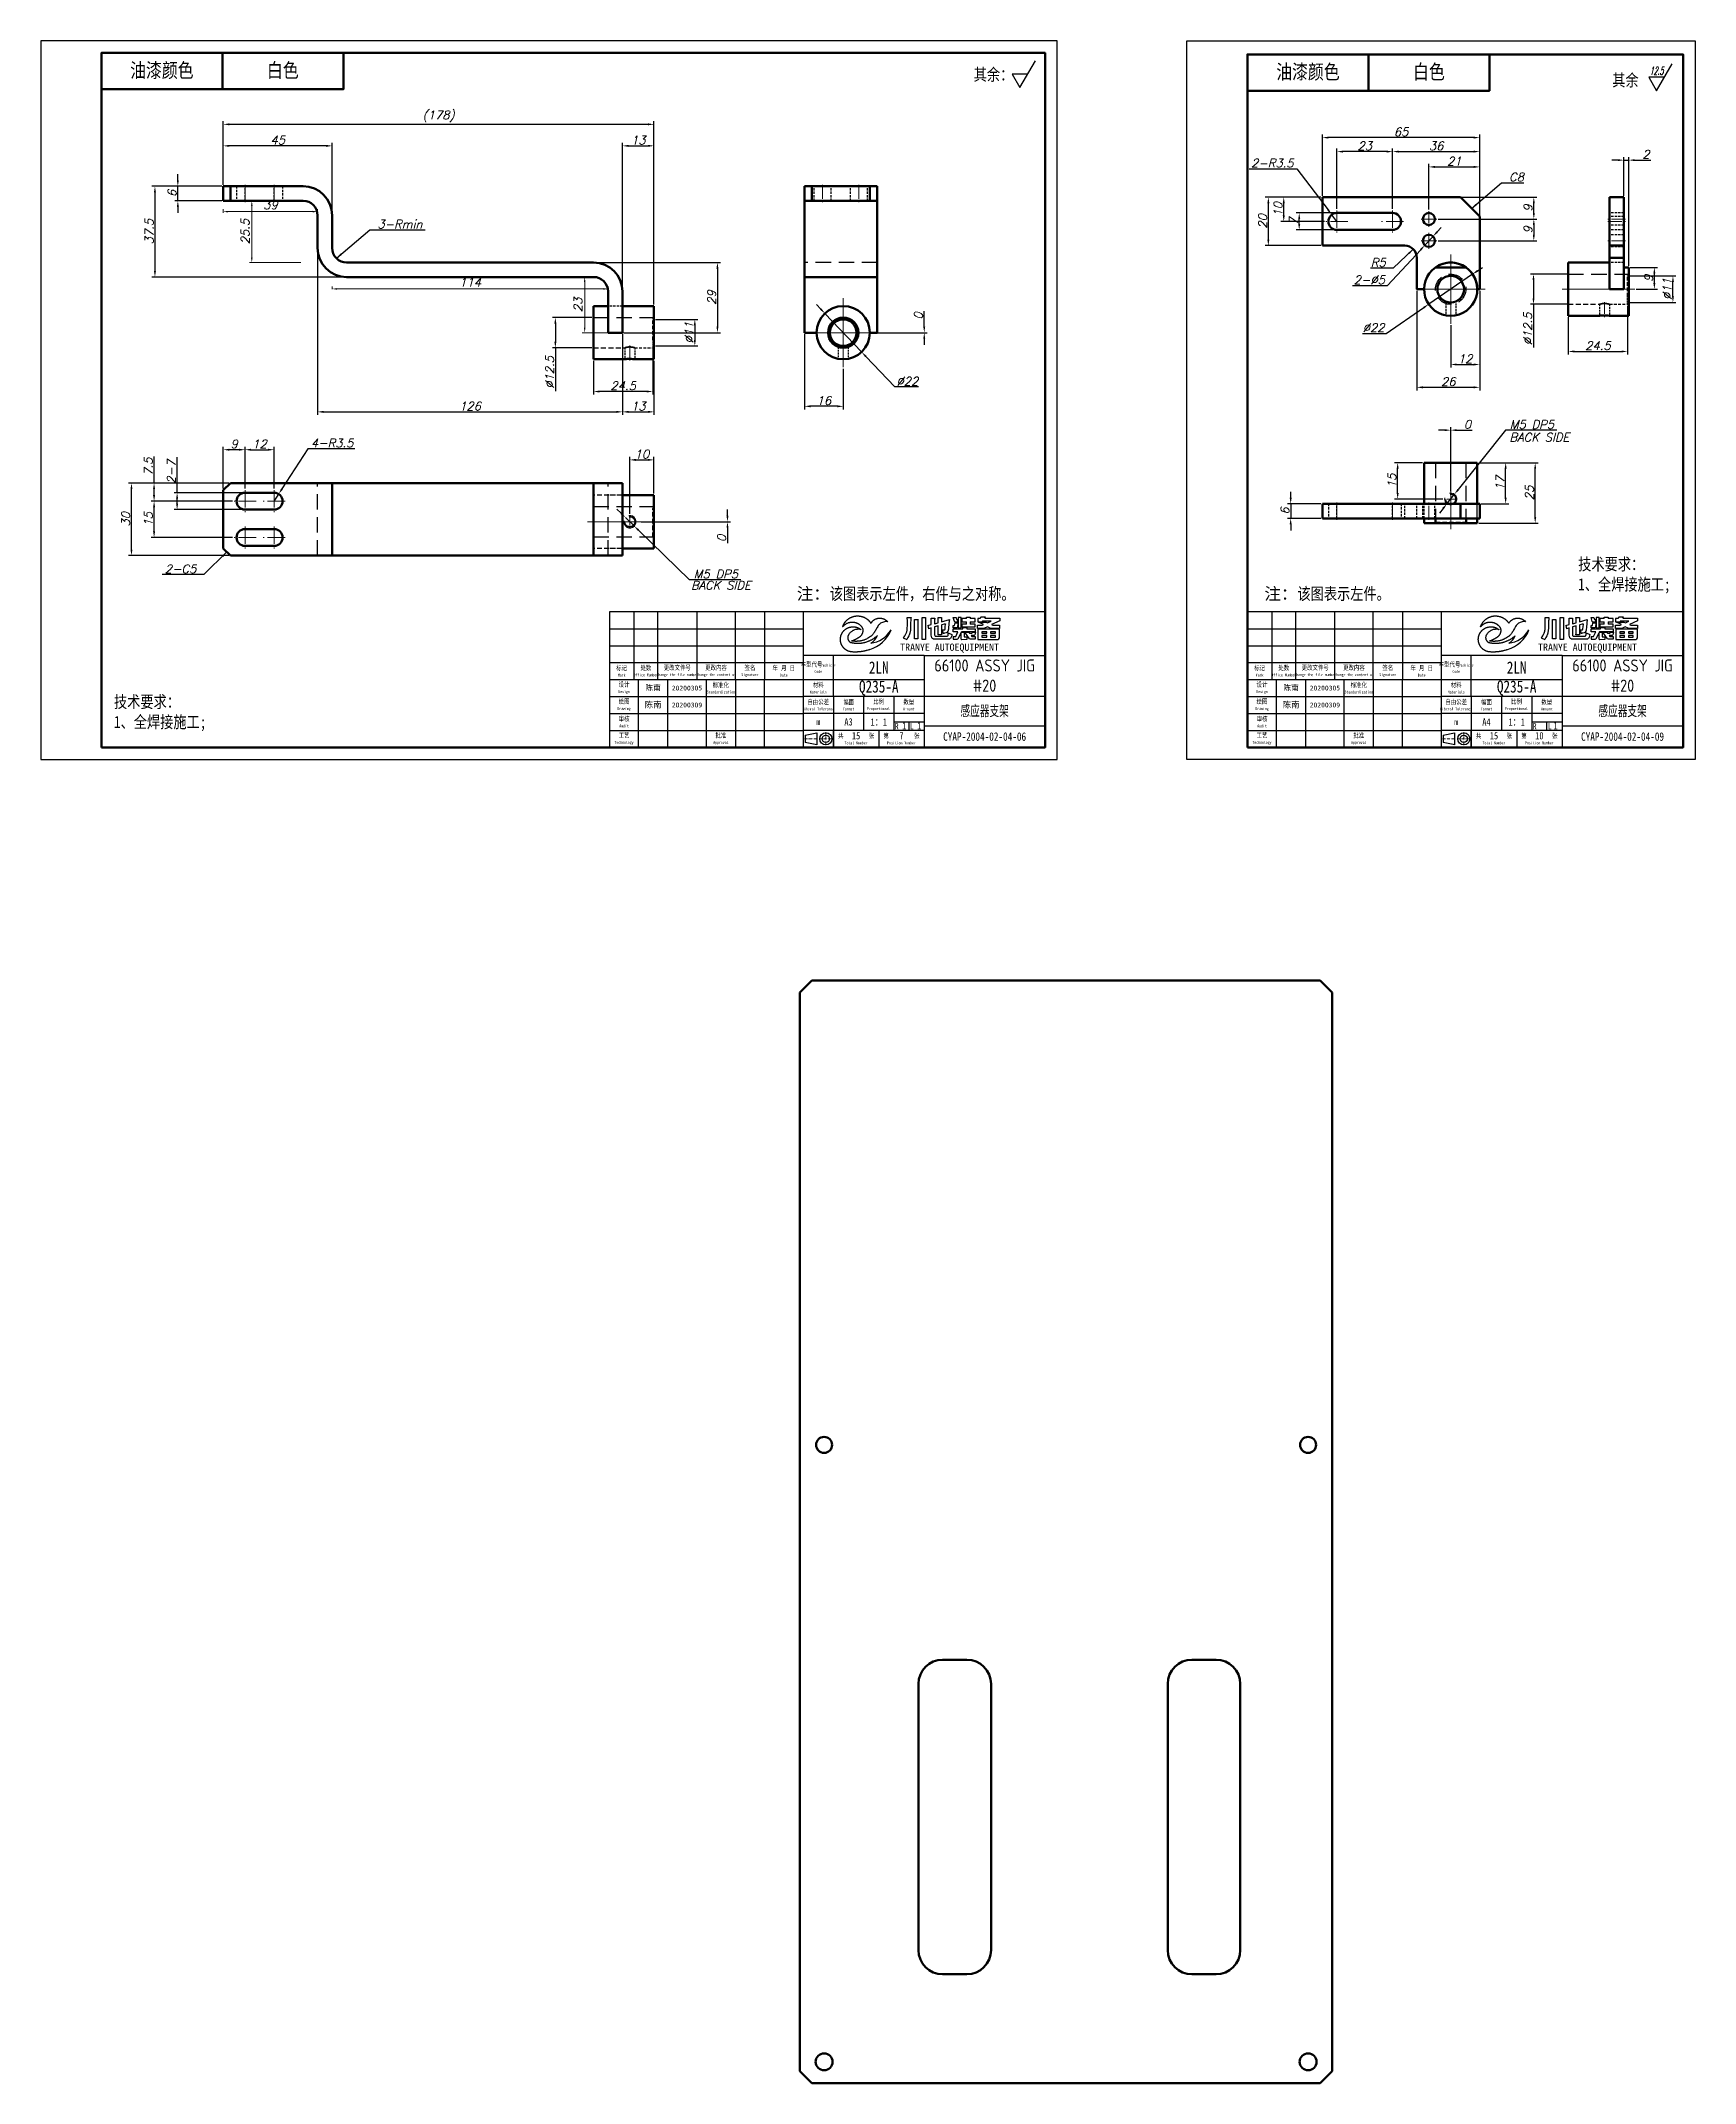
# Model space of a CAD drawing. Header units: inches. Extents: x 17901 to 26602, y 9673 to 14036.
# Drawn here: x 20666 to 21349, y 11950 to 12794 of the extents above; entities that cross this region are included whole.
import ezdxf
from ezdxf.enums import TextEntityAlignment as Align

# ---------------------------------------------------------------- set-up
doc = ezdxf.new("R2010")
doc.units = ezdxf.units.IN
doc.header["$MEASUREMENT"] = 0
for name, pattern in [('CENTER', [50.8, 31.75, -6.35, 6.35, -6.35]), ('DASHDOT', [18.5, 12, -3, 0.5, -3]), ('DASHED2', [9.525, 6.35, -3.175])]:
    doc.linetypes.add(name, pattern=pattern)
doc.layers.add('Dim', color=3, linetype='Continuous')
for name, color, linetype, lineweight in [('中心线', 1, 'CENTER', 15), ('图框_内框线', 5, 'Continuous', 50), ('标注线', 3, 'Continuous', 25), ('粗实线', 7, 'Continuous', 50), ('细实线', 4, 'Continuous', 25), ('细点划线', 1, 'DASHDOT', 20), ('虚线', 2, 'DASHED2', 25)]:
    doc.layers.add(name, color=color, linetype=linetype, lineweight=lineweight)
doc.styles.add('DIM_FONT', font='romans.shx', dxfattribs={"oblique": 15})
doc.styles.get("Standard").update_dxf_attribs({"font": 'txt', "bigfont": 'gbcbig.shx'})
doc.styles.add('仿宋体', font='FSGB2312.ttf', dxfattribs={"width": 0.8, "height": 3.5})
doc.styles.add('宋体', font='', dxfattribs={"width": 0.8, "height": 5})
doc.styles.add('工程字', font='gbenor.shx', dxfattribs={"height": 5, "bigfont": 'gbcbig.shx'})
doc.styles.add('楷体', font='KTGB2312.ttf', dxfattribs={"height": 5})
doc.styles.get('宋体').set_extended_font_data('SimSun')
doc.dimstyles.new('SCALE 1-1', dxfattribs={"dimtxt": 3.5, "dimasz": 2, "dimexe": 1, "dimexo": 1, "dimgap": 1, "dimtad": 1, "dimdsep": 46, "dimtxsty": 'DIM_FONT', "dimcen": 0, "dimclrd": 3, "dimclre": 3, "dimclrt": 3, "dimazin": 2, "dimtfac": 1, "dimtmove": 0, "dimatfit": 3, "dimfxl": 1, "dimtolj": 1, "dimlwd": 20, "dimlwe": 20, "dimarcsym": 0})
doc.dimstyles.new('幅面 1：1$0', dxfattribs={"dimtxt": 3.5, "dimasz": 2.5, "dimexe": 1.25, "dimexo": 0.625, "dimtad": 1, "dimdsep": 46, "dimtxsty": 'DIM_FONT', "dimcen": 2.5, "dimclrd": 256, "dimclre": 256, "dimclrt": 256, "dimadec": 0, "dimazin": 0, "dimtm": 1e-09, "dimtfac": 0.5, "dimtmove": 0, "dimatfit": 3, "dimfxl": 1, "dimlwd": -1, "dimarcsym": 0})
doc.dimstyles.new('幅面 1：1$3', dxfattribs={"dimtxt": 3.5, "dimasz": 2.5, "dimexe": 1.25, "dimexo": 0.625, "dimtad": 1, "dimtih": 1, "dimtoh": 1, "dimdsep": 46, "dimtxsty": 'DIM_FONT', "dimcen": 2.5, "dimclrd": 256, "dimclre": 256, "dimclrt": 256, "dimazin": 2, "dimtfac": 0.5, "dimtmove": 0, "dimatfit": 3, "dimfxl": 1, "dimlwd": -1, "dimlwe": -1, "dimarcsym": 0})
doc.dimstyles.new('幅面 1：1$4', dxfattribs={"dimtxt": 3.5, "dimasz": 2.5, "dimexe": 1.25, "dimexo": 0.625, "dimtad": 1, "dimtoh": 1, "dimdsep": 46, "dimtxsty": 'DIM_FONT', "dimcen": 2.5, "dimclrd": 256, "dimclre": 256, "dimclrt": 256, "dimazin": 2, "dimtfac": 0.5, "dimtmove": 0, "dimatfit": 3, "dimfxl": 1, "dimlwd": -1, "dimlwe": -1, "dimarcsym": 0})
doc.dimstyles.new('幅面 1：1$7', dxfattribs={"dimtxt": 3.5, "dimasz": 2.5, "dimexe": 1.25, "dimexo": 0.625, "dimtad": 1, "dimdsep": 46, "dimtxsty": 'DIM_FONT', "dimcen": 2.5, "dimclrd": 256, "dimclrt": 256, "dimadec": 0, "dimazin": 0, "dimtfac": 1, "dimtmove": 0, "dimatfit": 3, "dimfxl": 1, "dimlwd": -1, "dimarcsym": 0})

msp = doc.modelspace()

# ---------------------------------------------------------------- texts
at = {"layer": 'Dim', "ltscale": 2, "style": 'DIM_FONT', "oblique": 15, "width": 0.559478}
msp.add_text('12.5', height=3.2, dxfattribs=at).set_placement((21330.363, 12779.937), (21336.075, 12779.937), align=Align.FIT)
at = {"layer": 'Dim', "char_height": 5, "attachment_point": 1, "style": '仿宋体'}
for s, insert, width in [('{\\fSimSun|b0|i0|c134|p2;其余：}', (21051.042, 12782.51), 44.42321), ('其余', (21314.904, 12780.172), 61.23649)]:
    msp.add_mtext(s, dxfattribs=dict(at, insert=insert, width=width))
at = {"layer": 'Dim', "insert": (21272.459, 12628.347), "char_height": 3.5, "attachment_point": 7, "style": 'DIM_FONT'}
msp.add_mtext('BACK SIDE', dxfattribs=at)
at = {"layer": 'Dim', "char_height": 5, "width": 163.92078, "attachment_point": 1}
for s, insert in [('{\\fSimSun|b0|i0|c134|p2;注：\\W0.8;该图表示左件，右件与之对称。}', (20977.932, 12567.924)), ('{\\fSimSun|b0|i0|c134|p2;注：\\W0.8;该图表示左件。}', (21171.184, 12567.924))]:
    msp.add_mtext(s, dxfattribs=dict(at, insert=insert))
at = {"layer": '标注线'}
for s, insert, char_height, width, attachment_point, style in [('油漆颜色', (20715.557, 12781.423), 6, 50, 5, '仿宋体'), ('{\\fSimSun|b0|i0|c134|p2;白色}', (20765.557, 12781.423), 6, 50, 5, '仿宋体'), ('油漆颜色', (21189.168, 12780.803), 6, 50, 5, '仿宋体'), ('{\\fSimSun|b0|i0|c134|p2;白色}', (21239.168, 12780.803), 6, 50, 5, '仿宋体'), ('{\\H0.5x;技术要求：\\P1、全焊接施工;\\P\\P\\H2x;\\W0.7; }', (21300.835, 12580.138), 10, 1023.28183, 1, '宋体'), ('{\\H0.5x;技术要求：\\P1、全焊接施工;\\P\\P\\H2x;\\W0.7; }', (20695.769, 12523.268), 10, 1023.28183, 1, '宋体')]:
    msp.add_mtext(s, dxfattribs=dict(at, insert=insert, char_height=char_height, width=width, attachment_point=attachment_point, style=style))
at = {"layer": '标注线', "char_height": 3.5, "style": 'DIM_FONT'}
for s, insert, attachment_point in [('C8', (21272.264, 12735.87), 7), ('3-Rmin', (20804.631, 12716.422), 7), ('R5', (21221.318, 12700.586), 9), ('2-C5', (20729.819, 12573.923), 9), ('BACK SIDE', (20934.225, 12567.166), 7)]:
    msp.add_mtext(s, dxfattribs=dict(at, insert=insert, attachment_point=attachment_point))
at = {"layer": '细实线', "attachment_point": 5}
for s, insert, char_height, width, style in [('2LN', (21011.807, 12534.923), 5, 37.5, '宋体'), ('66100 ASSY JIG #20', (21055.557, 12531.588), 5, 50, '工程字'), ('2LN', (21275.418, 12534.923), 5, 37.5, '宋体'), ('66100 ASSY JIG #20', (21319.168, 12531.588), 5, 50, '工程字'), ('{\\fSTXingkai|b0|i0|c134|p2;陈南}', (20918.557, 12526.423), 2.3, 12, '楷体'), ('{\\fSimSun|b0|i0|c134|p2;20200305}', (20932.557, 12526.423), 2, 16, '楷体'), ('Q235-A', (21011.807, 12526.423), 5, 37.5, '宋体'), ('{\\fSTXingkai|b0|i0|c134|p2;陈南}', (21182.168, 12526.423), 2.3, 12, '楷体'), ('{\\fSimSun|b0|i0|c134|p2;20200305}', (21196.168, 12526.423), 2, 16, '楷体'), ('Q235-A', (21275.418, 12526.423), 5, 37.5, '宋体'), ('{\\fSTXingkai|b0|i0|c134|p2;陈南}', (20918.557, 12519.423), 2.5, 12, '楷体'), ('{\\fSimSun|b0|i0|c134|p2;20200309}', (20932.557, 12519.423), 2, 16, '楷体'), ('感应器支架', (21055.557, 12516.853), 5, 50, '工程字'), ('{\\fSTXingkai|b0|i0|c134|p2;陈南}', (21182.168, 12519.423), 2.5, 12, '楷体'), ('{\\fSimSun|b0|i0|c134|p2;20200309}', (21196.168, 12519.423), 2, 16, '楷体'), ('感应器支架', (21319.168, 12516.853), 5, 50, '工程字'), ('A3', (20999.307, 12512.423), 3, 12.50004, '宋体'), ('1：1', (21011.807, 12512.399), 3, 12.5, '宋体'), ('1', (21022.308, 12510.803), 3, 18.74089, '宋体'), ('1', (21028.558, 12510.803), 3, 18.74089, '宋体'), ('A4', (21262.918, 12512.423), 3, 12.50004, '宋体'), ('1：1', (21275.418, 12512.399), 3, 12.5, '宋体'), ('1', (21291.502, 12510.833), 3, 18.74089, '宋体'), ('15', (21002.437, 12506.71), 3, 18.75536, '宋体'), ('7', (21021.187, 12506.71), 3, 18.74089, '宋体'), ('CYAP-2004-02-04-06', (21055.557, 12506.353), 3.5, 50, '宋体'), ('15', (21266.048, 12506.71), 3, 18.75536, '宋体'), ('10', (21284.798, 12506.71), 3, 18.74089, '宋体'), ('CYAP-2004-02-04-09', (21319.168, 12506.353), 3.5, 50, '宋体')]:
    msp.add_mtext(s, dxfattribs=dict(at, insert=insert, char_height=char_height, width=width, style=style))

# ---------------------------------------------------------------- blocks, each defined once
blk = doc.blocks.new('标题栏')
at = {"color": 3}
for p, q in [((5964.9, 3354.2), (5965.41, 3354.15)), ((5964.92, 3353.69), (5964.9, 3354.2)), ((5964.93, 3353.01), (5964.92, 3353.69)), ((5964.95, 3352.34), (5964.93, 3353.01)), ((5964.93, 3350.62), (5964.95, 3351.71)), ((5964.95, 3351.82), (5964.95, 3352.34)), ((5964.95, 3351.71), (5964.95, 3351.82)), ((5965.41, 3354.15), (5965.58, 3354.13)), ((5965.58, 3354.13), (5965.69, 3354.12)), ((5965.69, 3354.12), (5965.71, 3354.12)), ((5965.71, 3354.12), (5965.78, 3354.11)), ((5965.78, 3354.11), (5965.92, 3354.11)), ((5965.92, 3354.11), (5966.05, 3354.1)), ((5966.05, 3354.1), (5966.12, 3354.09)), ((5966.12, 3354.09), (5966.45, 3354.09)), ((5966.3, 3351.86), (5966.29, 3350.74)), ((5966.32, 3352.72), (5966.3, 3352.15)), ((5966.3, 3352.15), (5966.3, 3351.86)), ((5966.35, 3353.2), (5966.32, 3352.72)), ((5966.39, 3353.56), (5966.35, 3353.2)), ((5966.45, 3354.09), (5966.39, 3353.56)), ((5967.89, 3353.33), (5969.35, 3353.33)), ((5969.28, 3352.28), (5969.28, 3352.19)), ((5969.28, 3352.19), (5969.28, 3352.11)), ((5969.29, 3352), (5969.28, 3351.92)), ((5969.28, 3351.97), (5969.28, 3351.94)), ((5969.28, 3351.94), (5969.28, 3351.9)), ((5969.28, 3351.92), (5969.28, 3351.86)), ((5969.28, 3351.9), (5969.28, 3351.87)), ((5969.28, 3351.87), (5969.28, 3351.83)), ((5969.28, 3351.83), (5969.28, 3351.8)), ((5969.28, 3351.8), (5969.28, 3351.76)), ((5969.28, 3351.76), (5969.28, 3351.72)), ((5969.28, 3351.72), (5969.28, 3351.7)), ((5969.28, 3351.7), (5969.28, 3351.65)), ((5969.28, 3351.65), (5969.28, 3351.61)), ((5969.28, 3351.61), (5969.28, 3351.59)), ((5969.28, 3351.59), (5969.28, 3351.56)), ((5969.28, 3351.56), (5969.28, 3351.54)), ((5969.28, 3351.54), (5969.28, 3351.51)), ((5969.28, 3351.51), (5969.28, 3351.48)), ((5969.28, 3351.48), (5969.28, 3351.45)), ((5969.28, 3351.45), (5969.28, 3351.41)), ((5969.28, 3351.41), (5969.28, 3351.39)), ((5969.28, 3351.39), (5969.28, 3351.34)), ((5969.28, 3351.34), (5969.28, 3351.29)), ((5969.28, 3351.29), (5969.28, 3351.26)), ((5969.28, 3351.26), (5969.28, 3351.22)), ((5969.28, 3351.22), (5969.28, 3351.19)), ((5969.28, 3351.19), (5969.28, 3351.15)), ((5969.28, 3351.15), (5969.28, 3351.12)), ((5969.28, 3351.12), (5969.28, 3351.07)), ((5969.3, 3352.54), (5969.29, 3352.45)), ((5969.29, 3352.45), (5969.29, 3352.38)), ((5969.29, 3352.38), (5969.29, 3352.31)), ((5969.29, 3352.31), (5969.29, 3352.25)), ((5969.29, 3352.25), (5969.29, 3352.17)), ((5969.29, 3352.17), (5969.29, 3352.1)), ((5969.28, 3352.11), (5969.29, 3352.02)), ((5969.29, 3352.1), (5969.29, 3352.05)), ((5969.29, 3352.05), (5969.29, 3352.01)), ((5969.29, 3352.02), (5969.28, 3351.97)), ((5969.29, 3352.01), (5969.29, 3351.91)), ((5969.29, 3351.91), (5969.29, 3351.85)), ((5969.31, 3352.78), (5969.3, 3352.7)), ((5969.3, 3352.7), (5969.3, 3352.63)), ((5969.3, 3352.63), (5969.3, 3352.54)), ((5969.32, 3352.91), (5969.31, 3352.87)), ((5969.31, 3352.87), (5969.31, 3352.78)), ((5969.33, 3353.05), (5969.32, 3353.04)), ((5969.32, 3353.04), (5969.32, 3353.03)), ((5969.32, 3353.03), (5969.32, 3353.01)), ((5969.32, 3353.01), (5969.32, 3352.98)), ((5969.32, 3352.98), (5969.32, 3352.95)), ((5969.32, 3352.95), (5969.32, 3352.91)), ((5969.35, 3353.33), (5969.33, 3353.06)), ((5969.33, 3353.06), (5969.33, 3353.05)), ((5969.33, 3353.05), (5969.33, 3353.05)), ((5971.04, 3354.19), (5972.5, 3354.19)), ((5971.06, 3353.91), (5971.04, 3354.19)), ((5971.06, 3353.86), (5971.06, 3353.91)), ((5971.08, 3353.71), (5971.06, 3353.86)), ((5971.09, 3353.57), (5971.08, 3353.71)), ((5971.09, 3353.52), (5971.09, 3353.57)), ((5971.09, 3353.5), (5971.09, 3353.52)), ((5971.09, 3353.49), (5971.09, 3353.5)), ((5971.09, 3353.48), (5971.09, 3353.49)), ((5971.09, 3353.43), (5971.09, 3353.48)), ((5971.1, 3353.3), (5971.09, 3353.43)), ((5971.1, 3353.08), (5971.1, 3353.3)), ((5971.1, 3352.36), (5971.1, 3353.08)), ((5971.1, 3350.33), (5971.1, 3352.92)), ((5972.44, 3352.9), (5972.44, 3352.9)), ((5972.44, 3352.9), (5972.44, 3352.89)), ((5972.44, 3352.89), (5972.44, 3352.89)), ((5972.44, 3352.89), (5972.44, 3352.89)), ((5972.44, 3352.89), (5972.44, 3352.89)), ((5972.44, 3352.89), (5972.44, 3352.89)), ((5972.44, 3352.89), (5972.44, 3352.88)), ((5972.44, 3352.88), (5972.44, 3352.88)), ((5972.44, 3352.88), (5972.44, 3352.88)), ((5972.44, 3352.88), (5972.44, 3352.88)), ((5972.44, 3352.88), (5972.44, 3352.88)), ((5972.44, 3352.88), (5972.44, 3352.88)), ((5972.44, 3352.88), (5972.44, 3352.88)), ((5972.44, 3352.88), (5972.44, 3352.88)), ((5972.44, 3352.88), (5972.44, 3352.88)), ((5972.44, 3352.88), (5972.44, 3352.87)), ((5972.44, 3352.87), (5972.44, 3352.87)), ((5972.44, 3352.87), (5972.44, 3352.87)), ((5972.44, 3352.87), (5972.44, 3352.87)), ((5972.44, 3352.87), (5972.44, 3352.86)), ((5972.44, 3352.86), (5972.44, 3352.86)), ((5972.44, 3352.86), (5972.44, 3352.86)), ((5972.44, 3352.86), (5972.44, 3352.86)), ((5972.44, 3352.86), (5972.44, 3352.86)), ((5972.44, 3352.86), (5972.44, 3352.86)), ((5972.44, 3352.86), (5972.45, 3351.41)), ((5972.46, 3353.25), (5972.45, 3353.21)), ((5972.45, 3353.21), (5972.45, 3353.19)), ((5972.45, 3353.19), (5972.45, 3353.16)), ((5972.45, 3353.16), (5972.45, 3353.14)), ((5972.45, 3353.14), (5972.45, 3353.12)), ((5972.45, 3353.12), (5972.45, 3353.1)), ((5972.45, 3353.1), (5972.45, 3353.08)), ((5972.45, 3353.08), (5972.45, 3353.07)), ((5972.45, 3353.07), (5972.45, 3353.05)), ((5972.45, 3353.05), (5972.45, 3353.03)), ((5972.45, 3353.03), (5972.45, 3353.03)), ((5972.45, 3353.03), (5972.45, 3353.01)), ((5972.45, 3353.01), (5972.45, 3352.99)), ((5972.45, 3352.99), (5972.45, 3352.98)), ((5972.45, 3352.98), (5972.45, 3352.97)), ((5972.45, 3352.97), (5972.45, 3352.96)), ((5972.45, 3352.96), (5972.45, 3352.95)), ((5972.45, 3352.95), (5972.45, 3352.94)), ((5972.45, 3352.94), (5972.45, 3352.93)), ((5972.45, 3352.93), (5972.45, 3352.93)), ((5972.45, 3352.93), (5972.44, 3352.93)), ((5972.44, 3352.93), (5972.44, 3352.92)), ((5972.44, 3352.92), (5972.44, 3352.92)), ((5972.44, 3352.92), (5972.44, 3352.92)), ((5972.44, 3352.92), (5972.44, 3352.91)), ((5972.44, 3352.91), (5972.44, 3352.91)), ((5972.44, 3352.91), (5972.44, 3352.91)), ((5972.44, 3352.91), (5972.44, 3352.91)), ((5972.44, 3352.91), (5972.44, 3352.9)), ((5972.44, 3352.9), (5972.44, 3352.9)), ((5972.44, 3352.9), (5972.44, 3352.9)), ((5972.45, 3351.41), (5972.45, 3350.59)), ((5972.47, 3353.47), (5972.46, 3353.43)), ((5972.46, 3353.43), (5972.46, 3353.4)), ((5972.46, 3353.4), (5972.46, 3353.35)), ((5972.46, 3353.35), (5972.46, 3353.31)), ((5972.46, 3353.31), (5972.46, 3353.28)), ((5972.46, 3353.28), (5972.46, 3353.25)), ((5972.48, 3353.71), (5972.47, 3353.66)), ((5972.47, 3353.66), (5972.47, 3353.61)), ((5972.47, 3353.61), (5972.47, 3353.56)), ((5972.47, 3353.56), (5972.47, 3353.51)), ((5972.47, 3353.51), (5972.47, 3353.47)), ((5972.49, 3353.89), (5972.48, 3353.87)), ((5972.48, 3353.87), (5972.48, 3353.82)), ((5972.48, 3353.82), (5972.48, 3353.77)), ((5972.48, 3353.77), (5972.48, 3353.71)), ((5972.5, 3354.19), (5972.49, 3353.89)), ((5974.79, 3353.91), (5976.23, 3353.91)), ((5976.21, 3353.24), (5976.18, 3352.2)), ((5976.18, 3352.2), (5976.18, 3351.54)), ((5976.18, 3351.54), (5977.66, 3351.95)), ((5976.18, 3351.54), (5976.18, 3351.54)), ((5976.22, 3353.57), (5976.21, 3353.24)), ((5976.23, 3353.91), (5976.22, 3353.65)), ((5976.22, 3353.65), (5976.22, 3353.65)), ((5976.22, 3353.65), (5976.22, 3353.65)), ((5976.22, 3353.65), (5976.22, 3353.65)), ((5976.22, 3353.65), (5976.22, 3353.64)), ((5976.22, 3353.64), (5976.22, 3353.64)), ((5976.22, 3353.64), (5976.22, 3353.64)), ((5976.22, 3353.64), (5976.22, 3353.64)), ((5976.22, 3353.64), (5976.22, 3353.64)), ((5976.22, 3353.64), (5976.22, 3353.63)), ((5976.22, 3353.63), (5976.22, 3353.62)), ((5976.22, 3353.62), (5976.22, 3353.6)), ((5976.22, 3353.6), (5976.22, 3353.57)), ((5977.62, 3353.87), (5977.61, 3354.19)), ((5977.61, 3354.19), (5979.1, 3354.19)), ((5977.63, 3353.75), (5977.62, 3353.87)), ((5977.64, 3353.44), (5977.63, 3353.75)), ((5977.65, 3352.77), (5977.64, 3353.44)), ((5977.66, 3352.37), (5977.65, 3352.77)), ((5977.66, 3351.95), (5977.66, 3352.37)), ((5979.07, 3353.57), (5979.05, 3352.97)), ((5979.05, 3352.35), (5982.29, 3353.29)), ((5979.05, 3352.97), (5979.05, 3352.56)), ((5979.05, 3352.56), (5979.05, 3352.35)), ((5979.08, 3353.84), (5979.07, 3353.57)), ((5979.1, 3354.19), (5979.08, 3353.93)), ((5979.08, 3353.93), (5979.08, 3353.92)), ((5979.08, 3353.92), (5979.08, 3353.92)), ((5979.08, 3353.92), (5979.08, 3353.91)), ((5979.08, 3353.91), (5979.08, 3353.88)), ((5979.08, 3353.88), (5979.08, 3353.84)), ((5982.08, 3351.49), (5982.05, 3351.01)), ((5982.12, 3351.86), (5982.08, 3351.49)), ((5982.29, 3353.29), (5982.12, 3351.86)), ((5963.22, 3345.74), (5963.34, 3345.88)), ((5963.22, 3345.74), (5964.7, 3345.08)), ((5963.34, 3345.88), (5963.62, 3346.18)), ((5963.62, 3346.18), (5963.86, 3346.51)), ((5963.86, 3346.51), (5963.89, 3346.55)), ((5963.89, 3346.55), (5964.04, 3346.79)), ((5964.04, 3346.79), (5964.12, 3346.92)), ((5964.12, 3346.92), (5964.23, 3347.16)), ((5964.23, 3347.16), (5964.34, 3347.38)), ((5964.34, 3347.38), (5964.43, 3347.6)), ((5964.43, 3347.6), (5964.53, 3347.84)), ((5964.53, 3347.84), (5964.57, 3347.96)), ((5964.57, 3347.96), (5964.65, 3348.24)), ((5964.65, 3348.24), (5964.7, 3348.39)), ((5964.7, 3348.39), (5964.74, 3348.56)), ((5964.89, 3345.38), (5964.7, 3345.08)), ((5964.74, 3348.56), (5964.79, 3348.78)), ((5964.79, 3348.78), (5964.8, 3348.85)), ((5964.8, 3348.85), (5964.83, 3349.04)), ((5964.83, 3349.04), (5964.87, 3349.3)), ((5964.87, 3349.3), (5964.9, 3349.68)), ((5965.17, 3345.85), (5964.89, 3345.38)), ((5964.9, 3349.68), (5964.92, 3350.07)), ((5964.92, 3350.07), (5964.93, 3350.62)), ((5965.54, 3346.55), (5965.17, 3345.85)), ((5965.69, 3346.89), (5965.54, 3346.55)), ((5965.96, 3347.73), (5965.69, 3346.89)), ((5966.17, 3348.97), (5965.96, 3347.73)), ((5966.24, 3349.61), (5966.17, 3348.97)), ((5966.28, 3350.46), (5966.24, 3349.61)), ((5966.29, 3350.74), (5966.28, 3350.46)), ((5969.28, 3351.07), (5969.28, 3351.02)), ((5969.28, 3351.02), (5969.28, 3350.96)), ((5969.28, 3350.96), (5969.28, 3350.92)), ((5969.28, 3350.92), (5969.28, 3350.88)), ((5969.28, 3350.88), (5969.28, 3350.83)), ((5969.28, 3350.83), (5969.28, 3350.77)), ((5969.28, 3350.77), (5969.28, 3350.68)), ((5969.28, 3350.45), (5969.28, 3350.33)), ((5969.28, 3350.33), (5969.28, 3350.19)), ((5969.28, 3350.09), (5969.28, 3349.97)), ((5969.28, 3349.97), (5969.29, 3349.88)), ((5969.29, 3349.81), (5969.28, 3349.74)), ((5969.28, 3349.74), (5969.28, 3349.66)), ((5969.28, 3349.66), (5969.28, 3349.59)), ((5969.28, 3349.59), (5969.28, 3349.51)), ((5969.28, 3349.51), (5969.28, 3349.45)), ((5969.28, 3350.68), (5969.28, 3350.55)), ((5969.28, 3350.55), (5969.28, 3350.45)), ((5969.28, 3350.19), (5969.28, 3350.09)), ((5969.29, 3349.88), (5969.29, 3349.81)), ((5971.04, 3345.06), (5971.06, 3345.33)), ((5972.5, 3345.06), (5971.04, 3345.06)), ((5971.06, 3345.43), (5971.07, 3345.51)), ((5971.06, 3345.39), (5971.06, 3345.43)), ((5971.06, 3345.33), (5971.06, 3345.39)), ((5971.07, 3345.7), (5971.09, 3346.05)), ((5971.07, 3345.6), (5971.07, 3345.7)), ((5971.07, 3345.51), (5971.07, 3345.6)), ((5971.09, 3346.05), (5971.1, 3346.75)), ((5971.1, 3347.94), (5971.1, 3350.33)), ((5971.1, 3346.75), (5971.1, 3347.94)), ((5972.45, 3350.59), (5972.45, 3347.48)), ((5972.45, 3347.48), (5972.45, 3346.52)), ((5972.45, 3346.82), (5972.45, 3346.67)), ((5972.45, 3346.67), (5972.45, 3346.32)), ((5972.45, 3346.32), (5972.46, 3346)), ((5972.46, 3346), (5972.47, 3345.67)), ((5972.47, 3345.67), (5972.48, 3345.52)), ((5972.48, 3345.52), (5972.48, 3345.43)), ((5972.48, 3345.43), (5972.49, 3345.34)), ((5972.49, 3345.34), (5972.5, 3345.06)), ((5973.4, 3350.81), (5973.73, 3349.47)), ((5979.31, 3348.98), (5979.7, 3347.51)), ((5979.83, 3347.53), (5979.7, 3347.51)), ((5979.89, 3347.54), (5979.83, 3347.53)), ((5979.97, 3347.56), (5979.89, 3347.54)), ((5980.23, 3347.61), (5979.97, 3347.56)), ((5980.48, 3347.66), (5980.23, 3347.61)), ((5980.95, 3347.8), (5980.48, 3347.66)), ((5981.28, 3347.97), (5980.95, 3347.8)), ((5981.44, 3348.07), (5981.28, 3347.97)), ((5981.72, 3348.49), (5981.44, 3348.07)), ((5981.75, 3348.59), (5981.72, 3348.49)), ((5981.76, 3348.63), (5981.75, 3348.59)), ((5981.79, 3348.74), (5981.76, 3348.63)), ((5981.83, 3348.94), (5981.79, 3348.74)), ((5981.86, 3349.03), (5981.83, 3348.94)), ((5981.84, 3347.84), (5983.34, 3347.05)), ((5981.88, 3349.16), (5981.86, 3349.07)), ((5981.86, 3349.07), (5981.86, 3349.03)), ((5981.89, 3349.25), (5981.88, 3349.16)), ((5981.95, 3349.88), (5981.89, 3349.25)), ((5981.97, 3350.05), (5981.95, 3349.88)), ((5981.99, 3350.38), (5981.97, 3350.13)), ((5981.97, 3350.13), (5981.97, 3350.1)), ((5981.97, 3350.1), (5981.97, 3350.05)), ((5982.02, 3350.69), (5981.99, 3350.38)), ((5982.05, 3351.01), (5982.02, 3350.69))]:
    blk.add_line(p, q, dxfattribs=at)
for points in [[(5967.94, 3350.27), (5967.94, 3350.36), (5967.94, 3350.51), (5967.94, 3350.61), (5967.94, 3350.73), (5967.94, 3350.89), (5967.94, 3351.02), (5967.94, 3351.16), (5967.94, 3351.35), (5967.94, 3351.54), (5967.94, 3351.73), (5967.94, 3351.91), (5967.94, 3352.09), (5967.93, 3352.24), (5967.93, 3352.39), (5967.92, 3352.55), (5967.92, 3352.74), (5967.91, 3352.88), (5967.9, 3353.04), (5967.89, 3353.33)], [(5973.4, 3350.81), (5974.83, 3351.2), (5974.83, 3352.05), (5974.8, 3353.29), (5974.79, 3353.91)], [(5979.31, 3348.98), (5979.33, 3348.98), (5979.33, 3348.98), (5979.33, 3348.98), (5979.33, 3348.98), (5979.34, 3348.98), (5979.34, 3348.98), (5979.34, 3348.98), (5979.34, 3348.98), (5979.35, 3348.98), (5979.37, 3348.98), (5979.45, 3348.98), (5979.69, 3348.99), (5979.97, 3349), (5980.35, 3349.05), (5980.38, 3349.06), (5980.5, 3349.29), (5980.61, 3350.38), (5980.69, 3351.28), (5980.7, 3351.47), (5980.64, 3351.45), (5980.2, 3351.33), (5979.25, 3351.08), (5979.04, 3351.02), (5979.05, 3349.77), (5979.05, 3348.94)], [(5969.28, 3349.45), (5969.28, 3349.18), (5969.29, 3349.06), (5969.29, 3347.9), (5969.29, 3347.2), (5969.3, 3347), (5969.29, 3346.59), (5969.31, 3346.17), (5969.32, 3345.94), (5969.32, 3345.73), (5969.33, 3345.64), (5969.33, 3345.32), (5967.89, 3345.32), (5967.91, 3345.79), (5967.91, 3345.85), (5967.92, 3346.04), (5967.92, 3346.2), (5967.93, 3346.42), (5967.93, 3346.61), (5967.94, 3346.87), (5967.94, 3347.2), (5967.94, 3347.68), (5967.94, 3348.16), (5967.94, 3348.46), (5967.94, 3348.68), (5967.94, 3348.81), (5967.94, 3348.94), (5967.94, 3349.1), (5967.94, 3349.22), (5967.94, 3349.36), (5967.94, 3349.47), (5967.94, 3349.6), (5967.94, 3349.67), (5967.94, 3349.76), (5967.94, 3349.87), (5967.94, 3349.96), (5967.94, 3350.05), (5967.94, 3350.19), (5967.94, 3350.29), (5967.94, 3350.38)], [(5983.34, 3347.05), (5983.25, 3346.6), (5983.09, 3346.07), (5982.95, 3345.73), (5982.92, 3345.67), (5982.75, 3345.46), (5982.66, 3345.41), (5982.35, 3345.25), (5982.28, 3345.24), (5982.21, 3345.23), (5981.8, 3345.16), (5981.77, 3345.16), (5981.46, 3345.15), (5976.33, 3345.15), (5975.84, 3345.21), (5975.8, 3345.23), (5975.41, 3345.42), (5975.37, 3345.46), (5975.09, 3345.77), (5974.9, 3346.23), (5974.84, 3346.77), (5974.84, 3349.82), (5974.15, 3349.62), (5973.73, 3349.47)], [(5979.05, 3348.94), (5979.05, 3348.76), (5979.05, 3348.34), (5979.06, 3347.87), (5979.08, 3347.41), (5979.09, 3346.92), (5977.6, 3346.92), (5977.62, 3347.18), (5977.62, 3347.18), (5977.62, 3347.19), (5977.62, 3347.23), (5977.63, 3347.46), (5977.65, 3348.33), (5977.65, 3348.99), (5977.66, 3350.63), (5976.18, 3350.22), (5976.18, 3347.03), (5976.19, 3346.98), (5976.25, 3346.67), (5976.4, 3346.49), (5976.72, 3346.41), (5981.36, 3346.41), (5981.68, 3346.51), (5981.68, 3346.51), (5981.73, 3346.74), (5981.77, 3347.11), (5981.81, 3347.56), (5981.84, 3347.84)]]:
    blk.add_lwpolyline(points, dxfattribs=at)
for centre, radius, start, end in [((5945.39, 3354.08), 13.77, 286.76921, 338.33335), ((5945.39, 3354.08), 13.77, 286.76921, 338.33335), ((5948.26, 3355), 11.61, 277.97855, 328.84433), ((5946.64, 3348.96), 6.33, 300.64338, 338.83959)]:
    blk.add_arc(centre, radius, start, end, dxfattribs=at)
for points, knots in [([(5938.18, 3350.29), (5938.18, 3350.3), (5938.26, 3350.47), (5938.31, 3350.62), (5938.4, 3350.83), (5938.49, 3351.04), (5938.57, 3351.22), (5938.67, 3351.4), (5938.79, 3351.61), (5938.9, 3351.79), (5939.04, 3352), (5939.14, 3352.15), (5939.22, 3352.25), (5939.34, 3352.4), (5939.45, 3352.53), (5939.57, 3352.67), (5939.71, 3352.82), (5939.88, 3352.99), (5940.06, 3353.15), (5940.21, 3353.29), (5940.38, 3353.42), (5940.57, 3353.57), (5940.77, 3353.7), (5940.96, 3353.83), (5941.18, 3353.96), (5941.38, 3354.07), (5941.59, 3354.17), (5941.75, 3354.24), (5941.98, 3354.34), (5942.16, 3354.41), (5942.38, 3354.48), (5942.55, 3354.54), (5942.78, 3354.6), (5943.08, 3354.67), (5943.43, 3354.73), (5943.71, 3354.77), (5943.98, 3354.79), (5944.22, 3354.8), (5944.48, 3354.8), (5944.73, 3354.79), (5944.97, 3354.77), (5945.19, 3354.75), (5945.42, 3354.72), (5945.71, 3354.66), (5946.04, 3354.58), (5946.36, 3354.49), (5946.66, 3354.38), (5946.88, 3354.3), (5947.18, 3354.16), (5947.34, 3354.08), (5947.54, 3353.98), (5947.78, 3353.83), (5947.94, 3353.74), (5948.12, 3353.61), (5948.31, 3353.47), (5948.47, 3353.35), (5948.59, 3353.25), (5948.77, 3353.09), (5948.91, 3352.95), (5949.07, 3352.8), (5949.21, 3352.64), (5949.35, 3352.48), (5949.49, 3352.3), (5949.61, 3352.15), (5949.72, 3352), (5949.8, 3351.88), (5949.88, 3351.75), (5949.88, 3351.75), (5949.88, 3351.75)], [35.108024, 35.108024, 35.108024, 35.108024, 35.218126, 35.434928, 35.67466, 35.929204, 36.105223, 36.307614, 36.510709, 36.843388, 37.03131, 37.22957, 37.407039, 37.579795, 37.765882, 37.910296, 38.165232, 38.45242, 38.604655, 38.837645, 39.053203, 39.324256, 39.499783, 39.787063, 39.990147, 40.300635, 40.425212, 40.707392, 40.898186, 41.141731, 41.308118, 41.488238, 41.739059, 42.054797, 42.436785, 42.717731, 42.963028, 43.224914, 43.493523, 43.732411, 43.940977, 44.1945, 44.407195, 44.690306, 45.195342, 45.562036, 45.777731, 46.044194, 46.361671, 46.591657, 46.776271, 47.072593, 47.27435, 47.496482, 47.747907, 47.987398, 48.154842, 48.29747, 48.578571, 48.781662, 48.991899, 49.255873, 49.432303, 49.634005, 49.806929, 49.983459, 50.101051, 50.130419, 50.130419, 50.130419, 50.130419]), ([(5941.85, 3344.47), (5941.95, 3344.5), (5942.05, 3344.53), (5942.16, 3344.56), (5942.34, 3344.62), (5942.49, 3344.67), (5942.64, 3344.73), (5942.88, 3344.83), (5943.11, 3344.93), (5943.36, 3345.05), (5943.57, 3345.15), (5943.75, 3345.26), (5943.92, 3345.36), (5944.11, 3345.47), (5944.25, 3345.56), (5944.41, 3345.66), (5944.5, 3345.7), (5944.64, 3345.81), (5944.82, 3345.87), (5944.93, 3345.97), (5945.07, 3346.05), (5945.2, 3346.13), (5945.32, 3346.21), (5945.45, 3346.31), (5945.6, 3346.43), (5945.69, 3346.52), (5945.82, 3346.65), (5945.9, 3346.74), (5946.02, 3346.89), (5946.12, 3347.03), (5946.23, 3347.21), (5946.3, 3347.34), (5946.4, 3347.54), (5946.47, 3347.71), (5946.52, 3347.88), (5946.57, 3348.06), (5946.62, 3348.27), (5946.64, 3348.43), (5946.66, 3348.59), (5946.66, 3348.75), (5946.66, 3348.92), (5946.65, 3349.13), (5946.62, 3349.32), (5946.58, 3349.5), (5946.53, 3349.65), (5946.46, 3349.82), (5946.34, 3350), (5946.25, 3350.12), (5946.15, 3350.25), (5946.06, 3350.35), (5945.93, 3350.49), (5945.8, 3350.62), (5945.7, 3350.72), (5945.61, 3350.8), (5945.52, 3350.88), (5945.38, 3351), (5945.25, 3351.1), (5945.13, 3351.19), (5944.98, 3351.29), (5944.85, 3351.38), (5944.67, 3351.48), (5944.5, 3351.57), (5944.34, 3351.65), (5944.16, 3351.73), (5943.97, 3351.8), (5943.78, 3351.87), (5943.54, 3351.94), (5943.32, 3352), (5943.07, 3352.05), (5942.83, 3352.09), (5942.54, 3352.12), (5942.28, 3352.13), (5942.01, 3352.13), (5941.7, 3352.12), (5941.41, 3352.08), (5941.14, 3352.03), (5940.84, 3351.97), (5940.55, 3351.88), (5940.25, 3351.78), (5940, 3351.67), (5939.75, 3351.55), (5939.56, 3351.44), (5939.33, 3351.3), (5939.1, 3351.14), (5938.89, 3350.98), (5938.68, 3350.8), (5938.51, 3350.65), (5938.32, 3350.45), (5938.26, 3350.38), (5938.2, 3350.31), (5938.19, 3350.3), (5938.18, 3350.29)], [17.542293, 17.542293, 17.542293, 17.542293, 17.65159, 17.854593, 18.013116, 18.149611, 18.313542, 18.544521, 18.875541, 19.079753, 19.34871, 19.57107, 19.765371, 19.983351, 20.193247, 20.281163, 20.42726, 20.596686, 20.762703, 20.956917, 21.130626, 21.293146, 21.451465, 21.636197, 21.766917, 21.928679, 22.055634, 22.213438, 22.378953, 22.532136, 22.742568, 22.888258, 23.049376, 23.303136, 23.447741, 23.617055, 23.863418, 24.003866, 24.132193, 24.382297, 24.560997, 24.701644, 24.937616, 25.128607, 25.285694, 25.439113, 25.684211, 25.864184, 26.03457, 26.229648, 26.350982, 26.564352, 26.701032, 26.868815, 26.996982, 27.159016, 27.333878, 27.474015, 27.637445, 27.790842, 27.945295, 28.197985, 28.44143, 28.606434, 28.801527, 29.033546, 29.215964, 29.507831, 29.728543, 29.982851, 30.225595, 30.579106, 30.820104, 31.114203, 31.387581, 31.698556, 31.940777, 32.272504, 32.555805, 32.966694, 33.064518, 33.29302, 33.53118, 33.855824, 34.107556, 34.33513, 34.620369, 34.85826, 35.024053, 35.099152, 35.107393, 35.107393, 35.107393, 35.107393]), ([(5956.8, 3352.38), (5955.98, 3352.45), (5955.37, 3352.38), (5954.67, 3352.18), (5953.88, 3351.76), (5953.37, 3351.33), (5952.9, 3350.75), (5952.45, 3350.13), (5952.14, 3349.52), (5951.83, 3348.85), (5951.47, 3348.33), (5951.22, 3347.96), (5950.89, 3347.53), (5950.63, 3347.11), (5950.23, 3346.65), (5949.66, 3346.22), (5949.02, 3345.77), (5948.32, 3345.38), (5947.75, 3345.11), (5947.24, 3344.9), (5946.77, 3344.74), (5946.29, 3344.6), (5945.81, 3344.48), (5945.35, 3344.4), (5944.89, 3344.34), (5944.47, 3344.3), (5944.08, 3344.28), (5943.73, 3344.28), (5943.37, 3344.29), (5943.01, 3344.31), (5942.6, 3344.35), (5942.33, 3344.39), (5942.12, 3344.42), (5941.99, 3344.45), (5941.89, 3344.47), (5941.85, 3344.47)], [0, 0, 0, 0, 0.745276, 1.596, 2.353849, 3.042713, 3.690997, 4.509815, 5.077403, 5.784929, 6.578362, 7.01476, 7.418285, 7.913463, 8.572137, 9.198647, 10.204965, 10.904053, 11.649189, 12.126625, 12.536093, 13.104049, 13.629664, 14.010251, 14.4747, 14.919286, 15.28553, 15.653757, 15.929166, 16.396996, 16.790652, 17.077894, 17.30758, 17.440224, 17.51261, 17.51261, 17.51261, 17.51261]), ([(5949.88, 3351.75), (5949.91, 3351.8), (5950.01, 3351.96), (5950.11, 3352.12), (5950.26, 3352.31), (5950.4, 3352.48), (5950.56, 3352.65), (5950.74, 3352.82), (5950.97, 3353.01), (5951.23, 3353.2), (5951.54, 3353.38), (5951.81, 3353.52), (5952.06, 3353.62), (5952.27, 3353.69), (5952.52, 3353.76), (5952.74, 3353.82), (5952.97, 3353.85), (5953.16, 3353.87), (5953.4, 3353.89), (5953.63, 3353.89), (5953.9, 3353.88), (5954.15, 3353.85), (5954.45, 3353.79), (5954.66, 3353.74), (5954.88, 3353.67), (5955.1, 3353.59), (5955.25, 3353.53), (5955.42, 3353.45), (5955.56, 3353.37), (5955.69, 3353.3), (5955.8, 3353.23), (5955.96, 3353.12), (5956.07, 3353.04), (5956.16, 3352.97), (5956.23, 3352.92), (5956.8, 3352.38)], [50.130919, 50.130919, 50.130919, 50.130919, 50.298515, 50.529584, 50.8183, 50.989168, 51.193894, 51.496856, 51.723103, 52.113679, 52.43685, 52.813462, 53.028851, 53.250312, 53.479983, 53.786178, 53.956042, 54.169503, 54.386611, 54.65758, 54.867186, 55.175514, 55.421867, 55.625039, 55.870292, 56.086155, 56.25521, 56.396766, 56.611281, 56.761813, 56.882559, 57.009954, 57.104888, 57.202159, 57.258884, 57.258884, 57.258884, 57.258884]), ([(5949.37, 3340.89), (5949.23, 3340.84), (5948.97, 3340.75), (5948.47, 3340.6), (5948.05, 3340.48), (5947.54, 3340.35), (5947.25, 3340.28), (5946.95, 3340.22), (5946.56, 3340.14), (5946.25, 3340.09), (5945.85, 3340.03), (5945.42, 3339.97), (5945.09, 3339.94), (5944.64, 3339.9), (5944.36, 3339.88), (5944.01, 3339.86), (5943.75, 3339.86), (5943.54, 3339.85), (5943.31, 3339.85), (5943.07, 3339.86), (5942.79, 3339.86), (5942.44, 3339.88), (5942.1, 3339.89), (5941.8, 3339.92), (5941.48, 3339.98), (5941.28, 3340.02), (5940.98, 3340.1), (5940.73, 3340.18), (5940.45, 3340.29), (5940.19, 3340.41), (5939.88, 3340.57), (5939.64, 3340.72), (5939.41, 3340.87), (5939.18, 3341.06), (5938.96, 3341.24), (5938.76, 3341.43), (5938.58, 3341.63), (5938.41, 3341.83), (5938.25, 3342.04), (5938.1, 3342.26), (5937.96, 3342.48), (5937.84, 3342.71), (5937.73, 3342.94), (5937.64, 3343.15), (5937.56, 3343.36), (5937.5, 3343.54), (5937.44, 3343.75), (5937.39, 3343.94), (5937.35, 3344.14), (5937.31, 3344.36), (5937.29, 3344.58), (5937.27, 3344.83), (5937.26, 3345.11), (5937.27, 3345.34), (5937.28, 3345.56), (5937.31, 3345.79), (5937.35, 3346.03), (5937.4, 3346.29), (5937.45, 3346.49), (5937.55, 3346.81), (5937.63, 3347.01), (5937.71, 3347.22), (5937.8, 3347.41), (5937.9, 3347.58), (5937.99, 3347.76), (5938.08, 3347.9), (5938.19, 3348.06), (5938.32, 3348.24), (5938.47, 3348.43), (5938.6, 3348.58), (5938.74, 3348.73), (5938.88, 3348.87), (5939.09, 3349.06), (5939.3, 3349.23), (5939.5, 3349.37), (5939.63, 3349.46), (5939.82, 3349.58), (5940.05, 3349.71), (5940.29, 3349.82), (5940.54, 3349.93), (5940.75, 3350.01), (5940.91, 3350.06), (5941.11, 3350.12), (5941.31, 3350.17), (5941.56, 3350.22), (5941.85, 3350.27), (5942.07, 3350.29), (5942.34, 3350.3), (5942.6, 3350.3), (5942.92, 3350.29), (5943.22, 3350.25), (5943.45, 3350.21), (5943.67, 3350.17), (5943.86, 3350.13), (5944.05, 3350.06), (5944.22, 3350), (5944.35, 3349.95), (5944.55, 3349.87), (5944.74, 3349.79), (5944.89, 3349.71), (5945.01, 3349.65), (5945.13, 3349.57), (5945.25, 3349.5), (5945.36, 3349.43), (5945.43, 3349.38), (5945.5, 3349.34), (5945.58, 3349.27), (5945.65, 3349.23), (5945.73, 3349.16), (5945.79, 3349.11)], [3929.911695, 3929.911695, 3929.911695, 3929.911695, 3965.251997, 3996.025764, 4058.21001, 4087.996669, 4121.686025, 4149.818504, 4175.482741, 4208.339946, 4237.982306, 4264.01656, 4319.444623, 4347.117583, 4367.230935, 4401.286443, 4422.148275, 4439.337667, 4456.916206, 4476.473922, 4501.380226, 4523.424149, 4564.25259, 4591.670766, 4613.252264, 4633.752188, 4649.096958, 4683.191528, 4697.821973, 4727.060159, 4751.195265, 4778.387782, 4803.115383, 4823.594778, 4848.513636, 4870.548159, 4891.695867, 4913.397241, 4936.224586, 4959.48708, 4978.72065, 5001.323686, 5024.293898, 5043.07028, 5064.845337, 5080.083432, 5094.062053, 5116.916987, 5134.306269, 5152.769457, 5170.722413, 5197.111833, 5216.244089, 5237.638277, 5259.307665, 5273.066358, 5301.889422, 5319.308373, 5340.788225, 5368.412779, 5389.401534, 5407.142622, 5425.425324, 5441.323558, 5464.1411, 5477.361688, 5489.605443, 5505.332199, 5524.482895, 5548.503439, 5562.136547, 5578.221027, 5599.034541, 5634.232695, 5647.991678, 5659.995825, 5676.705143, 5700.02574, 5724.156128, 5752.712683, 5767.372128, 5781.593717, 5796.869249, 5819.409493, 5834.197198, 5862.90451, 5882.973429, 5900.248322, 5924.810166, 5954.450141, 5980.99743, 6002.053283, 6015.501592, 6036.64637, 6052.091626, 6068.500433, 6082.270815, 6100.114686, 6122.169126, 6136.102864, 6145.558272, 6156.538419, 6167.87232, 6180.225642, 6191.873621, 6202.087501, 6212.342323, 6219.125243, 6229.65758, 6229.65758, 6229.65758, 6229.65758]), ([(5945.79, 3349.11), (5945.54, 3349.17), (5945.15, 3349.26), (5944.61, 3349.27), (5944.07, 3349.24), (5943.47, 3349.13), (5942.89, 3348.94), (5942.45, 3348.73), (5942.09, 3348.52), (5941.73, 3348.26), (5941.34, 3347.94), (5941.06, 3347.6), (5940.83, 3347.3), (5940.65, 3347.01), (5940.54, 3346.81), (5940.41, 3346.53), (5940.33, 3346.23), (5940.3, 3346), (5940.29, 3345.66), (5940.32, 3345.46), (5940.36, 3345.26), (5940.41, 3345.1), (5940.48, 3344.92), (5940.58, 3344.73), (5940.71, 3344.52), (5940.86, 3344.33), (5941.01, 3344.19), (5941.18, 3344.05), (5941.36, 3343.93), (5941.61, 3343.82), (5941.82, 3343.77), (5941.98, 3343.74), (5942.16, 3343.7), (5942.34, 3343.67), (5942.55, 3343.63), (5942.81, 3343.6), (5942.98, 3343.58), (5943.2, 3343.55), (5943.4, 3343.53), (5943.6, 3343.52), (5943.83, 3343.51), (5944.06, 3343.5), (5944.31, 3343.49), (5944.54, 3343.49), (5944.72, 3343.5), (5944.93, 3343.5), (5945.16, 3343.52), (5945.48, 3343.54), (5945.74, 3343.57), (5946.05, 3343.61), (5946.27, 3343.64), (5946.54, 3343.69), (5946.88, 3343.75), (5947.19, 3343.82), (5947.51, 3343.9), (5947.82, 3343.99), (5948.28, 3344.14), (5948.63, 3344.26), (5949.05, 3344.43), (5949.44, 3344.6), (5949.8, 3344.78), (5950.3, 3345.04), (5950.9, 3345.4), (5951.49, 3345.81), (5951.86, 3346.08), (5952.1, 3346.27), (5952.28, 3346.43), (5952.55, 3346.67)], [0, 0, 0, 0, 66.281193, 99.345928, 138.588314, 199.134777, 257.099757, 292.931742, 321.72795, 364.398706, 407.272996, 448.445341, 483.916612, 505.465289, 524.457422, 554.184883, 577.454685, 617.543899, 633.901658, 651.862788, 668.187844, 682.322706, 696.194721, 721.550299, 749.051415, 766.735442, 779.115848, 796.999933, 819.027033, 837.88856, 853.200039, 866.471428, 882.922906, 899.319446, 918.571686, 937.820212, 956.883336, 976.083892, 991.921647, 1009.804259, 1027.876339, 1050.005586, 1070.601049, 1089.338635, 1104.778299, 1119.033194, 1146.133276, 1161.901206, 1200.292728, 1213.481515, 1230.563059, 1258.065867, 1288.950141, 1307.351901, 1335.564444, 1361.347455, 1393.208418, 1444.469791, 1475.12126, 1508.185671, 1536.215694, 1573.549795, 1667.547913, 1710.19249, 1752.663845, 1782.220569, 1792.196969, 1792.196969, 1792.196969, 1792.196969])]:
    blk.add_open_spline(points, degree=3, knots=knots, dxfattribs=at)
at = {"layer": 'Dim'}
for p, q in [((5983.87, 3354.13), (5985.06, 3354.13)), ((5984.37, 3352.49), (5983.87, 3354.13)), ((5984.59, 3352.21), (5984.37, 3352.49)), ((5984.48, 3350.9), (5984.63, 3351.89)), ((5985.67, 3352.21), (5984.59, 3352.21)), ((5984.63, 3351.89), (5985.85, 3351.86)), ((5985.06, 3354.13), (5985.28, 3353.28)), ((5985.28, 3353.28), (5985.67, 3353.28)), ((5985.85, 3351.86), (5985.65, 3350.19)), ((5985.67, 3353.28), (5985.67, 3352.21)), ((5994.88, 3353.75), (5993.99, 3353.74)), ((5993.99, 3353.74), (5994.02, 3352.39)), ((5994.02, 3352.39), (5995.74, 3352.4)), ((5994.4, 3352.27), (5997.45, 3352.27)), ((5996.43, 3351.18), (5994.4, 3352.27)), ((5995.32, 3354.21), (5994.88, 3353.75)), ((5997.25, 3354.21), (5995.32, 3354.21)), ((5995.74, 3352.4), (5995.94, 3352.65)), ((5995.9, 3350.93), (5996.43, 3351.18)), ((5999.5, 3352.65), (5995.94, 3352.65)), ((5997, 3353.92), (5997.25, 3354.21)), ((5997, 3353.92), (5997, 3353.92)), ((5997, 3353.92), (6003.08, 3353.92)), ((5997.45, 3352.27), (5998.08, 3351.97)), ((5998.08, 3351.97), (5999.5, 3352.65)), ((6003.08, 3352.78), (5999.77, 3351.19)), ((5999.77, 3351.19), (6000.28, 3350.96)), ((6003.08, 3353.92), (6003.08, 3352.78)), ((5983.87, 3349.88), (5983.87, 3350.9)), ((5983.87, 3350.9), (5984.48, 3350.9)), ((5985.36, 3349.88), (5983.87, 3349.88)), ((5983.91, 3346.26), (5984.9, 3346.26)), ((5983.91, 3346.26), (5983.91, 3345.14)), ((5983.91, 3345.14), (5985.52, 3345.14)), ((5984.9, 3346.26), (5985.81, 3348.28)), ((5985.65, 3350.19), (5985.36, 3349.88)), ((5985.52, 3345.14), (5985.83, 3345.28)), ((5985.83, 3345.28), (5986.08, 3345.53)), ((5986.08, 3345.53), (5987.15, 3347.89)), ((5987.14, 3345.67), (5987.15, 3347.89)), ((5987.21, 3345.25), (5987.14, 3345.67)), ((5987.44, 3344.97), (5987.21, 3345.25)), ((5987.24, 3348.07), (5987.33, 3348.28)), ((5987.24, 3348.07), (5988.44, 3348.06)), ((5989.51, 3345.01), (5987.44, 3344.97)), ((5988.44, 3348.06), (5988.42, 3346.15)), ((5988.42, 3346.15), (5988.5, 3346.09)), ((5988.5, 3346.09), (5989.48, 3346.12)), ((5988.72, 3348.05), (5990.33, 3348.06)), ((5990.65, 3345.39), (5988.72, 3348.05)), ((5989.48, 3346.12), (5989.51, 3345.01)), ((5990.33, 3348.06), (5990.64, 3347.62)), ((5990.64, 3347.62), (5990.64, 3347.62)), ((5990.64, 3347.62), (5991.61, 3347.62)), ((5991.08, 3345.17), (5990.65, 3345.39)), ((5992.94, 3345.17), (5991.08, 3345.17)), ((5991.28, 3346.75), (5991.63, 3346.27)), ((5992.53, 3346.74), (5991.28, 3346.75)), ((5991.61, 3347.62), (5991.76, 3347.75)), ((5991.63, 3346.27), (5992.94, 3346.27)), ((5991.76, 3347.75), (5991.79, 3348.13)), ((5991.79, 3348.13), (5993.1, 3348.08)), ((5992.79, 3347.03), (5992.53, 3346.74)), ((5993.1, 3348.08), (5992.79, 3347.03)), ((5992.94, 3346.27), (5992.94, 3345.17)), ((5993.98, 3349.64), (5993.98, 3350.93)), ((5993.98, 3350.93), (5995.9, 3350.93)), ((5996.54, 3349.64), (5993.98, 3349.64)), ((5998, 3350.34), (5996.54, 3349.64)), ((5999.16, 3349.72), (5998, 3350.34)), ((5999.43, 3349.65), (5999.16, 3349.72)), ((6003.03, 3349.65), (5999.43, 3349.65)), ((6000.28, 3350.96), (6000.44, 3350.91)), ((6000.44, 3350.91), (6003.03, 3350.91)), ((6003.03, 3350.91), (6003.03, 3349.65))]:
    blk.add_line(p, q, dxfattribs=at)
for points in [[(5985.9, 3349.89), (5987.18, 3349.89), (5987.18, 3354.18), (5985.9, 3354.18)], [(5995.73, 3347.61), (5997.72, 3347.61), (5997.72, 3348.28), (5995.73, 3348.28)], [(5995.74, 3346.01), (5997.72, 3346.01), (5997.72, 3346.67), (5995.74, 3346.67)], [(5999.33, 3347.61), (6001.31, 3347.61), (6001.31, 3348.28), (5999.33, 3348.28)], [(5999.33, 3346.01), (6001.31, 3346.01), (6001.31, 3346.67), (5999.33, 3346.67)]]:
    blk.add_lwpolyline(points, close=True, dxfattribs=at)
for points in [[(5989.32, 3353.73), (5987.48, 3353.73), (5987.48, 3352.4), (5989.32, 3352.4)], [(5989.32, 3351.36), (5987.48, 3351.36), (5987.48, 3350.22), (5993.02, 3350.22), (5993.02, 3351.36), (5990.88, 3351.36)], [(5989.32, 3353.73), (5989.32, 3354.22), (5990.88, 3354.22), (5990.88, 3353.73)], [(5989.32, 3351.36), (5989.32, 3352.4)], [(5990.88, 3352.4), (5992.97, 3352.4), (5992.97, 3353.73), (5990.88, 3353.73)], [(5990.88, 3352.4), (5990.88, 3351.36)], [(5985.81, 3348.28), (5983.89, 3348.28), (5983.89, 3349.48), (5987.8, 3349.48)], [(5989.55, 3349.48), (5992.99, 3349.48), (5992.99, 3348.28), (5987.33, 3348.28)], [(5987.8, 3349.48), (5987.8, 3349.99), (5989.55, 3349.99), (5989.55, 3349.48)], [(6003.05, 3345.7), (6003.05, 3349.34), (5994.04, 3349.34), (5994.04, 3345.01), (6002.32, 3345.01)]]:
    blk.add_lwpolyline(points, dxfattribs=at)
blk.add_arc((6002.11, 3345.97), 0.979, 282.69434, 344.27495, dxfattribs=at)
at = {"layer": '标注线'}
for p, q in [((5851.87, 3356.48), (5851.87, 3328.48)), ((5861.87, 3328.48), (5861.87, 3356.48)), ((5877.87, 3356.48), (5877.87, 3328.48)), ((5893.87, 3328.48), (5893.87, 3356.48)), ((5905.87, 3356.48), (5905.87, 3328.48)), ((5921.87, 3356.48), (5921.87, 3300.48)), ((5841.87, 3349.48), (5921.87, 3349.48)), ((5841.87, 3342.48), (5921.87, 3342.48)), ((5841.87, 3335.48), (5921.87, 3335.48)), ((5971.87, 3338.48), (5921.87, 3338.48)), ((5934.37, 3321.48), (5934.37, 3338.48)), ((5971.87, 3338.48), (6021.87, 3338.48)), ((5971.87, 3338.48), (5971.87, 3300.48)), ((5841.87, 3328.48), (5971.87, 3328.48)), ((5853.87, 3300.48), (5853.87, 3328.48)), ((5865.87, 3328.48), (5865.87, 3300.48)), ((5881.87, 3300.48), (5881.87, 3328.48)), ((5893.87, 3328.48), (5893.87, 3300.48)), ((5905.87, 3300.48), (5905.87, 3328.48)), ((5841.87, 3321.48), (5921.87, 3321.48)), ((6021.87, 3321.48), (5921.87, 3321.48)), ((5934.37, 3321.48), (5934.37, 3300.48)), ((5946.87, 3321.48), (5946.87, 3307.48)), ((5959.37, 3321.48), (5959.37, 3307.48)), ((5841.87, 3314.48), (5921.87, 3314.48)), ((5971.87, 3314.48), (5921.87, 3314.48)), ((5959.37, 3310.98), (5971.87, 3310.98)), ((5965.62, 3307.48), (5965.62, 3310.98)), ((5971.87, 3309.33), (6021.87, 3309.33)), ((5841.87, 3307.48), (5921.87, 3307.48)), ((5971.87, 3307.48), (5921.87, 3307.48)), ((5953.12, 3307.48), (5953.12, 3300.48))]:
    blk.add_line(p, q, dxfattribs=at)
blk.add_lwpolyline([(6021.87, 3356.48), (5841.87, 3356.48), (5841.87, 3300.48), (6021.87, 3300.48), (6021.87, 3356.48)], dxfattribs=at)
at = {"color": 1, "insert": (5961.98, 3343.37), "char_height": 3, "width": 50.75, "attachment_point": 1}
blk.add_mtext('{\\fSimSun|b0|i0|c134|p2;TRANYE AUTOEQUIPMENT}', dxfattribs=at)
at = {"layer": '标注线', "style": '宋体'}
for s, insert, char_height, width, attachment_point in [('标记\\P{\\H0.6x;Mark}', (5846.87, 3331.98), 2, 10, 5), ('处数\\P{\\H0.6x;Office Number}', (5856.87, 3332.06), 2, 10, 5), ('更改文件号\\P{\\H0.6x;Change the file number}', (5869.87, 3331.98), 2, 16, 5), ('更改内容\\P{\\H0.6x;Change the content of}', (5885.87, 3331.98), 2, 16, 5), ('签名\\P{\\H0.6x;Signature}', (5899.87, 3331.98), 2, 12, 5), ('年 月 日\\P{\\H0.6x;Date}', (5913.87, 3331.98), 2, 16, 5), ('车型代号{\\H0.6x;Vehicle Code}', (5928.12, 3333.48), 2, 12.5, 5), ('设计\\P{\\H0.6x;Design}', (5847.87, 3324.98), 2, 12, 5), ('标准化\\P{\\H0.6x;Standardization}', (5887.87, 3324.98), 2, 12, 5), ('材料\\P{\\H0.6x;Materials}', (5928.12, 3324.98), 2, 12.5, 5), ('绘图\\P{\\H0.6x;Drawing}', (5847.87, 3317.98), 2, 12, 5), ('自由公差\\P{\\H0.6x;Liberal Tolerance}', (5928.12, 3317.98), 2, 12.5, 5), ('幅面\\P{\\H0.6x;Format}', (5940.64, 3317.98), 2, 12.5404, 5), ('比例\\P{\\H0.6x;Proportional}', (5953.04, 3317.98), 2, 12.3452, 5), ('数量\\P{\\H0.6x;Amount}', (5965.54, 3317.98), 2, 12.3452, 5), ('审核\\P{\\H0.6x;Audit}', (5847.87, 3310.98), 2, 12, 5), ('m', (5928.12, 3310.98), 2.5, 12.5, 5), ('R', (5959.71, 3309.23), 2.5, 5.8727, 4), ('L', (5965.96, 3309.23), 2.5, 5.8727, 4), ('工艺\\P{\\H0.6x;Technology}', (5847.87, 3303.98), 2, 12, 5), ('批准\\P{\\H0.6x;Approval}', (5887.87, 3303.98), 2, 12, 5), ('共        张\\P{\\H0.6x;Total Number}', (5943.74, 3303.98), 2, 18.75, 5), ('第        张\\P{\\H0.6x;Position Number}', (5962.49, 3303.98), 2, 18.75, 5)]:
    blk.add_mtext(s, dxfattribs=dict(at, insert=insert, char_height=char_height, width=width, attachment_point=attachment_point))
blk = doc.blocks.new('一角法')
at = {"layer": '标注线', "ltscale": 43.147169}
for p, q in [((20.06, 46.92), (7.56, 46.92)), ((7.56, 46.92), (7.56, 39.92)), ((20.06, 39.92), (20.06, 46.92)), ((7.56, 39.92), (20.06, 39.92))]:
    blk.add_line(p, q, dxfattribs=at)
at = {"layer": '细实线', "ltscale": 43.147169}
for p, q in [((8.44, 44.92), (13.18, 45.92)), ((8.44, 44.92), (8.44, 41.92)), ((13.18, 45.92), (13.18, 40.92)), ((13.19, 40.92), (8.44, 41.92))]:
    blk.add_line(p, q, dxfattribs=at)
for radius in [2.5, 1.5]:
    blk.add_circle((16.93, 43.42), radius, dxfattribs=at)
at = {"layer": '细点划线', "ltscale": 0.1}
for p, q in [((8.13, 43.42), (13.43, 43.42)), ((14.17, 43.42), (19.69, 43.42)), ((16.93, 46.2), (16.93, 40.68))]:
    blk.add_line(p, q, dxfattribs=at)
blk = doc.blocks.new('*D200')
at = {"layer": 'Defpoints', "color": 0, "transparency": 16777216}
for p in [(20907.13, 12596.9), (20910.72, 12593.42)]:
    blk.add_point(p, dxfattribs=at)
at = {"layer": '标注线', "transparency": 16777216}
for p, q in [((20905.34, 12598.65), (20903.55, 12600.39)), ((20907.13, 12596.9), (20910.72, 12593.42)), ((20933.59, 12571.18), (20912.51, 12591.68)), ((20954.82, 12571.18), (20933.59, 12571.18))]:
    blk.add_line(p, q, dxfattribs=at)
for points in [[(20905.63, 12598.95), (20905.05, 12598.35), (20907.13, 12596.9)], [(20912.8, 12591.97), (20912.22, 12591.38), (20910.72, 12593.42)]]:
    blk.add_solid(points, dxfattribs=at)
at = {"layer": '标注线', "transparency": 16777216, "insert": (20944.52, 12573.56), "char_height": 3.5, "attachment_point": 5, "style": 'DIM_FONT'}
blk.add_mtext('M5 DP5', dxfattribs=at)
blk = doc.blocks.new('*D318')
at = {"layer": 'Defpoints', "color": 0, "transparency": 16777216}
for p in [(20740.93, 12759.41), (20740.93, 12733.81), (20918.93, 12684.31)]:
    blk.add_point(p, dxfattribs=at)
at = {"layer": '标注线', "lineweight": -2, "transparency": 16777216}
for p, q in [((20740.93, 12734.43), (20740.93, 12760.66)), ((20918.93, 12684.93), (20918.93, 12760.66))]:
    blk.add_line(p, q, dxfattribs=at)
at = {"layer": '标注线', "transparency": 16777216}
blk.add_line((20916.43, 12759.41), (20743.43, 12759.41), dxfattribs=at)
for points in [[(20743.43, 12759.83), (20743.43, 12759), (20740.93, 12759.41)], [(20916.43, 12759.83), (20916.43, 12759), (20918.93, 12759.41)]]:
    blk.add_solid(points, dxfattribs=at)
at = {"layer": '标注线', "transparency": 16777216, "insert": (20829.93, 12762.71), "char_height": 3.5, "attachment_point": 5, "style": 'DIM_FONT'}
blk.add_mtext('(178)', dxfattribs=at)
blk = doc.blocks.new('*D319')
at = {"layer": 'Defpoints', "color": 0, "transparency": 16777216}
for p in [(20740.93, 12750.52), (20740.93, 12733.81), (20785.93, 12721.81)]:
    blk.add_point(p, dxfattribs=at)
at = {"layer": '标注线', "lineweight": -2, "transparency": 16777216}
for p, q in [((20740.93, 12734.43), (20740.93, 12751.77)), ((20785.93, 12722.43), (20785.93, 12751.77))]:
    blk.add_line(p, q, dxfattribs=at)
at = {"layer": '标注线', "transparency": 16777216}
blk.add_line((20783.43, 12750.52), (20743.43, 12750.52), dxfattribs=at)
for points in [[(20743.43, 12750.94), (20743.43, 12750.11), (20740.93, 12750.52)], [(20783.43, 12750.94), (20783.43, 12750.11), (20785.93, 12750.52)]]:
    blk.add_solid(points, dxfattribs=at)
at = {"layer": '标注线', "transparency": 16777216, "insert": (20763.43, 12752.9), "char_height": 3.5, "attachment_point": 5, "style": 'DIM_FONT'}
blk.add_mtext('45', dxfattribs=at)
blk = doc.blocks.new('*D320')
at = {"layer": 'Defpoints', "color": 0, "transparency": 16777216}
for p in [(20722.17, 12733.81), (20740.93, 12733.81), (20740.93, 12727.81)]:
    blk.add_point(p, dxfattribs=at)
at = {"layer": '标注线', "transparency": 16777216}
for p, q in [((20722.17, 12736.31), (20722.17, 12738.81)), ((20722.17, 12727.81), (20722.17, 12733.81)), ((20722.17, 12725.31), (20722.17, 12722.81))]:
    blk.add_line(p, q, dxfattribs=at)
at = {"layer": '标注线', "lineweight": -2, "transparency": 16777216}
for p, q in [((20740.3, 12733.81), (20720.92, 12733.81)), ((20740.3, 12727.81), (20720.92, 12727.81))]:
    blk.add_line(p, q, dxfattribs=at)
at = {"layer": '标注线', "transparency": 16777216}
for points in [[(20721.75, 12736.31), (20722.59, 12736.31), (20722.17, 12733.81)], [(20721.75, 12725.31), (20722.59, 12725.31), (20722.17, 12727.81)]]:
    blk.add_solid(points, dxfattribs=at)
at = {"layer": '标注线', "transparency": 16777216, "insert": (20719.8, 12730.81), "char_height": 3.5, "attachment_point": 5, "rotation": 90, "style": 'DIM_FONT'}
blk.add_mtext('6', dxfattribs=at)
blk = doc.blocks.new('*D321')
at = {"layer": 'Defpoints', "color": 0, "transparency": 16777216}
for p in [(20740.93, 12733.81), (20712.7, 12696.31), (20791.93, 12696.31)]:
    blk.add_point(p, dxfattribs=at)
at = {"layer": '标注线', "lineweight": -2, "transparency": 16777216}
for p, q in [((20740.3, 12733.81), (20711.45, 12733.81)), ((20791.3, 12696.31), (20711.45, 12696.31))]:
    blk.add_line(p, q, dxfattribs=at)
at = {"layer": '标注线', "transparency": 16777216}
blk.add_line((20712.7, 12731.31), (20712.7, 12698.81), dxfattribs=at)
for points in [[(20712.28, 12731.31), (20713.11, 12731.31), (20712.7, 12733.81)], [(20712.28, 12698.81), (20713.11, 12698.81), (20712.7, 12696.31)]]:
    blk.add_solid(points, dxfattribs=at)
at = {"layer": '标注线', "transparency": 16777216, "insert": (20710.32, 12715.06), "char_height": 3.5, "attachment_point": 5, "rotation": 90, "style": 'DIM_FONT'}
blk.add_mtext('37.5', dxfattribs=at)
blk = doc.blocks.new('*D322')
at = {"layer": 'Defpoints', "color": 0, "transparency": 16777216}
for p in [(20779.93, 12708.31), (20905.93, 12673.31), (20905.93, 12640.58)]:
    blk.add_point(p, dxfattribs=at)
at = {"layer": '标注线', "lineweight": -2, "transparency": 16777216}
for p, q in [((20779.93, 12707.68), (20779.93, 12639.33)), ((20905.93, 12672.68), (20905.93, 12639.33))]:
    blk.add_line(p, q, dxfattribs=at)
at = {"layer": '标注线', "transparency": 16777216}
blk.add_line((20782.43, 12640.58), (20903.43, 12640.58), dxfattribs=at)
for points in [[(20782.43, 12641), (20782.43, 12640.16), (20779.93, 12640.58)], [(20903.43, 12641), (20903.43, 12640.16), (20905.93, 12640.58)]]:
    blk.add_solid(points, dxfattribs=at)
at = {"layer": '标注线', "transparency": 16777216, "insert": (20842.93, 12642.95), "char_height": 3.5, "attachment_point": 5, "style": 'DIM_FONT'}
blk.add_mtext('126', dxfattribs=at)
blk = doc.blocks.new('*D323')
at = {"layer": 'Defpoints', "color": 0, "transparency": 16777216}
for p in [(20905.93, 12673.31), (20918.93, 12662.31), (20918.93, 12640.58)]:
    blk.add_point(p, dxfattribs=at)
at = {"layer": '标注线', "lineweight": -2, "transparency": 16777216}
for p, q in [((20905.93, 12672.68), (20905.93, 12639.33)), ((20918.93, 12661.68), (20918.93, 12639.33))]:
    blk.add_line(p, q, dxfattribs=at)
at = {"layer": '标注线', "transparency": 16777216}
blk.add_line((20908.43, 12640.58), (20916.43, 12640.58), dxfattribs=at)
for points in [[(20908.43, 12641), (20908.43, 12640.16), (20905.93, 12640.58)], [(20916.43, 12641), (20916.43, 12640.16), (20918.93, 12640.58)]]:
    blk.add_solid(points, dxfattribs=at)
at = {"layer": '标注线', "transparency": 16777216, "insert": (20912.43, 12642.95), "char_height": 3.5, "attachment_point": 5, "style": 'DIM_FONT'}
blk.add_mtext('13', dxfattribs=at)
blk = doc.blocks.new('*D210')
at = {"layer": 'Defpoints', "color": 0, "transparency": 16777216}
for p in [(20893.93, 12702.31), (20905.93, 12673.31), (20945.14, 12673.31)]:
    blk.add_point(p, dxfattribs=at)
at = {"layer": '标注线', "lineweight": -2, "transparency": 16777216}
for p, q in [((20894.55, 12702.31), (20946.39, 12702.31)), ((20906.55, 12673.31), (20946.39, 12673.31))]:
    blk.add_line(p, q, dxfattribs=at)
at = {"layer": '标注线', "transparency": 16777216}
blk.add_line((20945.14, 12699.81), (20945.14, 12675.81), dxfattribs=at)
for points in [[(20944.73, 12699.81), (20945.56, 12699.81), (20945.14, 12702.31)], [(20944.73, 12675.81), (20945.56, 12675.81), (20945.14, 12673.31)]]:
    blk.add_solid(points, dxfattribs=at)
at = {"layer": '标注线', "transparency": 16777216, "insert": (20942.77, 12687.81), "char_height": 3.5, "attachment_point": 5, "rotation": 90, "style": 'DIM_FONT'}
blk.add_mtext('29', dxfattribs=at)
blk = doc.blocks.new('*D211')
at = {"layer": 'Defpoints', "color": 0, "transparency": 16777216}
for p in [(20918.93, 12750.52), (20905.93, 12690.31), (20918.93, 12684.31)]:
    blk.add_point(p, dxfattribs=at)
at = {"layer": '标注线', "lineweight": -2, "transparency": 16777216}
for p, q in [((20905.93, 12690.93), (20905.93, 12751.77)), ((20918.93, 12684.93), (20918.93, 12751.77))]:
    blk.add_line(p, q, dxfattribs=at)
at = {"layer": '标注线', "transparency": 16777216}
blk.add_line((20908.43, 12750.52), (20916.43, 12750.52), dxfattribs=at)
for points in [[(20908.43, 12750.94), (20908.43, 12750.11), (20905.93, 12750.52)], [(20916.43, 12750.94), (20916.43, 12750.11), (20918.93, 12750.52)]]:
    blk.add_solid(points, dxfattribs=at)
at = {"layer": '标注线', "transparency": 16777216, "insert": (20912.43, 12752.9), "char_height": 3.5, "attachment_point": 5, "style": 'DIM_FONT'}
blk.add_mtext('13', dxfattribs=at)
blk = doc.blocks.new('*D212')
at = {"layer": 'Defpoints', "color": 0, "transparency": 16777216}
for p in [(20703, 12611.16), (20743.93, 12611.16), (20743.93, 12581.16)]:
    blk.add_point(p, dxfattribs=at)
at = {"layer": '标注线', "lineweight": -2, "transparency": 16777216}
for p, q in [((20743.3, 12611.16), (20701.75, 12611.16)), ((20743.3, 12581.16), (20701.75, 12581.16))]:
    blk.add_line(p, q, dxfattribs=at)
at = {"layer": '标注线', "transparency": 16777216}
blk.add_line((20703, 12583.66), (20703, 12608.66), dxfattribs=at)
for points in [[(20702.59, 12608.66), (20703.42, 12608.66), (20703, 12611.16)], [(20702.59, 12583.66), (20703.42, 12583.66), (20703, 12581.16)]]:
    blk.add_solid(points, dxfattribs=at)
at = {"layer": '标注线', "transparency": 16777216, "insert": (20700.63, 12596.16), "char_height": 3.5, "attachment_point": 5, "rotation": 90, "style": 'DIM_FONT'}
blk.add_mtext('30', dxfattribs=at)
blk = doc.blocks.new('*D213')
at = {"layer": 'Defpoints', "color": 0, "transparency": 16777216}
for p in [(20712.34, 12603.66), (20745.38, 12603.66), (20745.38, 12588.66)]:
    blk.add_point(p, dxfattribs=at)
at = {"layer": '标注线', "lineweight": -2, "transparency": 16777216}
for p, q in [((20744.75, 12603.66), (20711.09, 12603.66)), ((20744.75, 12588.66), (20711.09, 12588.66))]:
    blk.add_line(p, q, dxfattribs=at)
at = {"layer": '标注线', "transparency": 16777216}
blk.add_line((20712.34, 12591.16), (20712.34, 12601.16), dxfattribs=at)
for points in [[(20711.92, 12601.16), (20712.76, 12601.16), (20712.34, 12603.66)], [(20711.92, 12591.16), (20712.76, 12591.16), (20712.34, 12588.66)]]:
    blk.add_solid(points, dxfattribs=at)
at = {"layer": '标注线', "transparency": 16777216, "insert": (20709.97, 12596.16), "char_height": 3.5, "attachment_point": 5, "rotation": 90, "style": 'DIM_FONT'}
blk.add_mtext('15', dxfattribs=at)
blk = doc.blocks.new('*D180')
at = {"layer": 'Defpoints', "color": 0, "transparency": 16777216}
for p in [(20712.34, 12611.16), (20743.93, 12611.16), (20745.38, 12603.66)]:
    blk.add_point(p, dxfattribs=at)
at = {"layer": '标注线', "transparency": 16777216}
for p, q in [((20712.34, 12611.16), (20712.34, 12622.18)), ((20712.34, 12606.16), (20712.34, 12608.66))]:
    blk.add_line(p, q, dxfattribs=at)
at = {"layer": '标注线', "lineweight": -2, "transparency": 16777216}
for p, q in [((20743.3, 12611.16), (20711.09, 12611.16)), ((20744.75, 12603.66), (20711.09, 12603.66))]:
    blk.add_line(p, q, dxfattribs=at)
at = {"layer": '标注线', "transparency": 16777216}
for points in [[(20711.92, 12608.66), (20712.76, 12608.66), (20712.34, 12611.16)], [(20711.92, 12606.16), (20712.76, 12606.16), (20712.34, 12603.66)]]:
    blk.add_solid(points, dxfattribs=at)
at = {"layer": '标注线', "transparency": 16777216, "insert": (20709.97, 12617.92), "char_height": 3.5, "attachment_point": 5, "rotation": 90, "style": 'DIM_FONT'}
blk.add_mtext('7.5', dxfattribs=at)
blk = doc.blocks.new('*D214')
at = {"layer": 'Defpoints', "color": 0, "transparency": 16777216}
for p in [(20721.86, 12607.16), (20749.93, 12607.16), (20749.93, 12600.16)]:
    blk.add_point(p, dxfattribs=at)
at = {"layer": '标注线', "transparency": 16777216}
for p, q in [((20721.86, 12607.16), (20721.86, 12621.85)), ((20721.86, 12602.66), (20721.86, 12604.66))]:
    blk.add_line(p, q, dxfattribs=at)
at = {"layer": '标注线', "lineweight": -2, "transparency": 16777216}
for p, q in [((20749.3, 12607.16), (20720.61, 12607.16)), ((20749.3, 12600.16), (20720.61, 12600.16))]:
    blk.add_line(p, q, dxfattribs=at)
at = {"layer": '标注线', "transparency": 16777216}
for points in [[(20721.44, 12604.66), (20722.28, 12604.66), (20721.86, 12607.16)], [(20721.44, 12602.66), (20722.28, 12602.66), (20721.86, 12600.16)]]:
    blk.add_solid(points, dxfattribs=at)
at = {"layer": '标注线', "transparency": 16777216, "insert": (20719.48, 12615.76), "char_height": 3.5, "attachment_point": 5, "rotation": 90, "style": 'DIM_FONT'}
blk.add_mtext('2-7', dxfattribs=at)
blk = doc.blocks.new('*D215')
at = {"layer": 'Defpoints', "color": 0, "transparency": 16777216}
for p in [(20740.93, 12624.93), (20740.93, 12608.21), (20749.93, 12608.21)]:
    blk.add_point(p, dxfattribs=at)
at = {"layer": '标注线', "lineweight": -2, "transparency": 16777216}
for p, q in [((20740.93, 12608.84), (20740.93, 12626.18)), ((20749.93, 12608.84), (20749.93, 12626.18))]:
    blk.add_line(p, q, dxfattribs=at)
at = {"layer": '标注线', "transparency": 16777216}
blk.add_line((20747.43, 12624.93), (20743.43, 12624.93), dxfattribs=at)
for points in [[(20743.43, 12625.35), (20743.43, 12624.51), (20740.93, 12624.93)], [(20747.43, 12625.35), (20747.43, 12624.51), (20749.93, 12624.93)]]:
    blk.add_solid(points, dxfattribs=at)
at = {"layer": '标注线', "transparency": 16777216, "insert": (20745.43, 12627.31), "char_height": 3.5, "attachment_point": 5, "style": 'DIM_FONT'}
blk.add_mtext('9', dxfattribs=at)
blk = doc.blocks.new('*D216')
at = {"layer": 'Defpoints', "color": 0, "transparency": 16777216}
for p in [(20761.93, 12624.93), (20749.93, 12608.21), (20761.93, 12608.21)]:
    blk.add_point(p, dxfattribs=at)
at = {"layer": '标注线', "lineweight": -2, "transparency": 16777216}
for p, q in [((20749.93, 12608.84), (20749.93, 12626.18)), ((20761.93, 12608.84), (20761.93, 12626.18))]:
    blk.add_line(p, q, dxfattribs=at)
at = {"layer": '标注线', "transparency": 16777216}
blk.add_line((20752.43, 12624.93), (20759.43, 12624.93), dxfattribs=at)
for points in [[(20752.43, 12625.35), (20752.43, 12624.51), (20749.93, 12624.93)], [(20759.43, 12625.35), (20759.43, 12624.51), (20761.93, 12624.93)]]:
    blk.add_solid(points, dxfattribs=at)
at = {"layer": '标注线', "transparency": 16777216, "insert": (20755.93, 12627.31), "char_height": 3.5, "attachment_point": 5, "style": 'DIM_FONT'}
blk.add_mtext('12', dxfattribs=at)
blk = doc.blocks.new('*D181')
at = {"layer": 'Defpoints', "color": 0, "transparency": 16777216}
for p in [(20761.93, 12603.66), (20763.83, 12606.6)]:
    blk.add_point(p, dxfattribs=at)
at = {"layer": '标注线', "transparency": 16777216}
for p, q in [((20775.9, 12625.32), (20765.18, 12608.7)), ((20795.32, 12625.32), (20775.9, 12625.32)), ((20761.93, 12603.66), (20763.83, 12606.6))]:
    blk.add_line(p, q, dxfattribs=at)
blk.add_solid([(20764.83, 12608.93), (20765.53, 12608.48), (20763.83, 12606.6)], dxfattribs=at)
at = {"layer": '标注线', "transparency": 16777216, "insert": (20785.92, 12627.69), "char_height": 3.5, "attachment_point": 5, "style": 'DIM_FONT'}
blk.add_mtext('4-R3.5', dxfattribs=at)
blk = doc.blocks.new('*D217')
at = {"layer": 'Defpoints', "color": 0, "transparency": 16777216}
for p in [(20918.93, 12620.73), (20918.93, 12606.16), (20908.93, 12597.85)]:
    blk.add_point(p, dxfattribs=at)
at = {"layer": '标注线', "lineweight": -2, "transparency": 16777216}
for p, q in [((20908.93, 12598.47), (20908.93, 12621.98)), ((20918.93, 12606.79), (20918.93, 12621.98))]:
    blk.add_line(p, q, dxfattribs=at)
at = {"layer": '标注线', "transparency": 16777216}
blk.add_line((20911.43, 12620.73), (20916.43, 12620.73), dxfattribs=at)
for points in [[(20911.43, 12621.15), (20911.43, 12620.31), (20908.93, 12620.73)], [(20916.43, 12621.15), (20916.43, 12620.31), (20918.93, 12620.73)]]:
    blk.add_solid(points, dxfattribs=at)
at = {"layer": '标注线', "transparency": 16777216, "insert": (20913.93, 12623.1), "char_height": 3.5, "attachment_point": 5, "style": 'DIM_FONT'}
blk.add_mtext('10', dxfattribs=at)
blk = doc.blocks.new('*D218')
at = {"layer": 'Defpoints', "color": 0, "transparency": 16777216}
for p in [(20913.01, 12595.16), (20918.93, 12595.16), (20949.3, 12595.16)]:
    blk.add_point(p, dxfattribs=at)
at = {"layer": '标注线', "lineweight": -2, "transparency": 16777216}
for p in [(20913.64, 12595.16), (20919.55, 12595.16)]:
    blk.add_line(p, (20950.55, 12595.16), dxfattribs=at)
at = {"layer": '标注线', "transparency": 16777216}
for p, q in [((20949.3, 12597.66), (20949.3, 12600.16)), ((20949.3, 12595.16), (20949.3, 12595.16)), ((20949.3, 12592.66), (20949.3, 12586.33))]:
    blk.add_line(p, q, dxfattribs=at)
for points in [[(20948.88, 12597.66), (20949.71, 12597.66), (20949.3, 12595.16)], [(20948.88, 12592.66), (20949.71, 12592.66), (20949.3, 12595.16)]]:
    blk.add_solid(points, dxfattribs=at)
at = {"layer": '标注线', "transparency": 16777216, "insert": (20946.92, 12588.25), "char_height": 3.5, "attachment_point": 5, "rotation": 90, "style": 'DIM_FONT'}
blk.add_mtext('0', dxfattribs=at)
blk = doc.blocks.new('*D219')
at = {"layer": 'Defpoints', "color": 0, "transparency": 16777216}
for p in [(20893.93, 12662.31), (20918.43, 12667.06), (20893.93, 12648.99)]:
    blk.add_point(p, dxfattribs=at)
at = {"layer": '标注线', "lineweight": -2, "transparency": 16777216}
for p, q in [((20893.93, 12661.68), (20893.93, 12647.74)), ((20918.43, 12666.43), (20918.43, 12647.74))]:
    blk.add_line(p, q, dxfattribs=at)
at = {"layer": '标注线', "transparency": 16777216}
blk.add_line((20915.93, 12648.99), (20896.43, 12648.99), dxfattribs=at)
for points in [[(20896.43, 12649.41), (20896.43, 12648.58), (20893.93, 12648.99)], [(20915.93, 12649.41), (20915.93, 12648.58), (20918.43, 12648.99)]]:
    blk.add_solid(points, dxfattribs=at)
at = {"layer": '标注线', "transparency": 16777216, "insert": (20906.18, 12651.37), "char_height": 3.5, "attachment_point": 5, "style": 'DIM_FONT'}
blk.add_mtext('24.5', dxfattribs=at)
blk = doc.blocks.new('*D220')
at = {"layer": 'Defpoints', "color": 0, "transparency": 16777216}
for p in [(20878.17, 12679.56), (20893.93, 12679.56), (20893.93, 12667.06)]:
    blk.add_point(p, dxfattribs=at)
at = {"layer": '标注线', "lineweight": -2, "transparency": 16777216}
for p, q in [((20893.3, 12679.56), (20876.92, 12679.56)), ((20893.3, 12667.06), (20876.92, 12667.06))]:
    blk.add_line(p, q, dxfattribs=at)
at = {"layer": '标注线', "transparency": 16777216}
for p, q in [((20878.17, 12677.06), (20878.17, 12669.56)), ((20878.17, 12667.06), (20878.17, 12649.2))]:
    blk.add_line(p, q, dxfattribs=at)
for points in [[(20877.76, 12677.06), (20878.59, 12677.06), (20878.17, 12679.56)], [(20877.76, 12669.56), (20878.59, 12669.56), (20878.17, 12667.06)]]:
    blk.add_solid(points, dxfattribs=at)
at = {"layer": '标注线', "transparency": 16777216, "insert": (20875.8, 12656.88), "char_height": 3.5, "attachment_point": 5, "rotation": 90, "style": 'DIM_FONT'}
blk.add_mtext('%%c12.5', dxfattribs=at)
blk = doc.blocks.new('*D221')
at = {"layer": 'Defpoints', "color": 0, "transparency": 16777216}
for p in [(20918.93, 12678.81), (20918.93, 12667.81), (20935.8, 12667.81)]:
    blk.add_point(p, dxfattribs=at)
at = {"layer": '标注线', "lineweight": -2, "transparency": 16777216}
for p, q in [((20919.55, 12678.81), (20937.05, 12678.81)), ((20919.55, 12667.81), (20937.05, 12667.81))]:
    blk.add_line(p, q, dxfattribs=at)
at = {"layer": '标注线', "transparency": 16777216}
blk.add_line((20935.8, 12676.31), (20935.8, 12670.31), dxfattribs=at)
for points in [[(20935.38, 12676.31), (20936.22, 12676.31), (20935.8, 12678.81)], [(20935.38, 12670.31), (20936.22, 12670.31), (20935.8, 12667.81)]]:
    blk.add_solid(points, dxfattribs=at)
at = {"layer": '标注线', "transparency": 16777216, "insert": (20933.42, 12673.31), "char_height": 3.5, "attachment_point": 5, "rotation": 90, "style": 'DIM_FONT'}
blk.add_mtext('%%c11', dxfattribs=at)
blk = doc.blocks.new('*D222')
at = {"layer": 'Defpoints', "color": 0, "transparency": 16777216}
for p in [(20989.55, 12681.28), (21004.71, 12665.33)]:
    blk.add_point(p, dxfattribs=at)
at = {"layer": '标注线', "transparency": 16777216}
for p, q in [((20987.82, 12683.09), (20986.1, 12684.9)), ((20989.55, 12681.28), (21004.71, 12665.33)), ((21018.46, 12650.88), (21006.43, 12663.52)), ((21028.17, 12650.88), (21018.46, 12650.88))]:
    blk.add_line(p, q, dxfattribs=at)
for points in [[(20988.12, 12683.38), (20987.52, 12682.8), (20989.55, 12681.28)], [(21006.73, 12663.81), (21006.13, 12663.24), (21004.71, 12665.33)]]:
    blk.add_solid(points, dxfattribs=at)
at = {"layer": '标注线', "transparency": 16777216, "insert": (21023.63, 12653.25), "char_height": 3.5, "attachment_point": 5, "style": 'DIM_FONT'}
blk.add_mtext('∅22', dxfattribs=at)
blk = doc.blocks.new('*D223')
at = {"layer": 'Defpoints', "color": 0, "transparency": 16777216}
for p in [(20981.13, 12673.31), (20997.13, 12659.01), (20981.13, 12642.87)]:
    blk.add_point(p, dxfattribs=at)
at = {"layer": '标注线', "lineweight": -2, "transparency": 16777216}
for p, q in [((20981.13, 12672.68), (20981.13, 12641.62)), ((20997.13, 12658.38), (20997.13, 12641.62))]:
    blk.add_line(p, q, dxfattribs=at)
at = {"layer": '标注线', "transparency": 16777216}
blk.add_line((20994.63, 12642.87), (20983.63, 12642.87), dxfattribs=at)
for points in [[(20983.63, 12643.29), (20983.63, 12642.45), (20981.13, 12642.87)], [(20994.63, 12643.29), (20994.63, 12642.45), (20997.13, 12642.87)]]:
    blk.add_solid(points, dxfattribs=at)
at = {"layer": '标注线', "transparency": 16777216, "insert": (20989.13, 12645.24), "char_height": 3.5, "attachment_point": 5, "style": 'DIM_FONT'}
blk.add_mtext('16', dxfattribs=at)
blk = doc.blocks.new('*D224')
at = {"layer": 'Defpoints', "color": 0, "transparency": 16777216}
for p in [(21008.13, 12673.31), (21011.13, 12673.31), (21030.61, 12673.31)]:
    blk.add_point(p, dxfattribs=at)
at = {"layer": '标注线', "transparency": 16777216}
for p, q in [((21030.61, 12675.81), (21030.61, 12682.14)), ((21030.61, 12673.31), (21030.61, 12673.31)), ((21030.61, 12670.81), (21030.61, 12668.31))]:
    blk.add_line(p, q, dxfattribs=at)
at = {"layer": '标注线', "lineweight": -2, "transparency": 16777216}
for p in [(21008.75, 12673.31), (21011.75, 12673.31)]:
    blk.add_line(p, (21031.86, 12673.31), dxfattribs=at)
at = {"layer": '标注线', "transparency": 16777216}
for points in [[(21030.19, 12675.81), (21031.02, 12675.81), (21030.61, 12673.31)], [(21030.19, 12670.81), (21031.02, 12670.81), (21030.61, 12673.31)]]:
    blk.add_solid(points, dxfattribs=at)
at = {"layer": '标注线', "transparency": 16777216, "insert": (21028.23, 12680.22), "char_height": 3.5, "attachment_point": 5, "rotation": 90, "style": 'DIM_FONT'}
blk.add_mtext('0', dxfattribs=at)
blk = doc.blocks.new('*D225')
at = {"layer": 'Defpoints', "color": 0, "transparency": 16777216}
for p in [(21195.15, 12753.93), (21195.15, 12729.28), (21260.15, 12721.28)]:
    blk.add_point(p, dxfattribs=at)
at = {"layer": '标注线', "lineweight": -2, "transparency": 16777216}
for p, q in [((21195.15, 12729.9), (21195.15, 12755.18)), ((21260.15, 12721.9), (21260.15, 12755.18))]:
    blk.add_line(p, q, dxfattribs=at)
at = {"layer": '标注线', "transparency": 16777216}
blk.add_line((21257.65, 12753.93), (21197.65, 12753.93), dxfattribs=at)
for points in [[(21197.65, 12754.34), (21197.65, 12753.51), (21195.15, 12753.93)], [(21257.65, 12754.34), (21257.65, 12753.51), (21260.15, 12753.93)]]:
    blk.add_solid(points, dxfattribs=at)
at = {"layer": '标注线', "transparency": 16777216, "insert": (21227.65, 12756.3), "char_height": 3.5, "attachment_point": 5, "style": 'DIM_FONT'}
blk.add_mtext('65', dxfattribs=at)
blk = doc.blocks.new('*D226')
at = {"layer": 'Defpoints', "color": 0, "transparency": 16777216}
for p in [(21172.8, 12729.28), (21195.15, 12729.28), (21195.15, 12709.28)]:
    blk.add_point(p, dxfattribs=at)
at = {"layer": '标注线', "lineweight": -2, "transparency": 16777216}
for p, q in [((21194.53, 12729.28), (21171.55, 12729.28)), ((21194.53, 12709.28), (21171.55, 12709.28))]:
    blk.add_line(p, q, dxfattribs=at)
at = {"layer": '标注线', "transparency": 16777216}
blk.add_line((21172.8, 12711.78), (21172.8, 12726.78), dxfattribs=at)
for points in [[(21172.38, 12726.78), (21173.22, 12726.78), (21172.8, 12729.28)], [(21172.38, 12711.78), (21173.22, 12711.78), (21172.8, 12709.28)]]:
    blk.add_solid(points, dxfattribs=at)
at = {"layer": '标注线', "transparency": 16777216, "insert": (21170.43, 12719.28), "char_height": 3.5, "attachment_point": 5, "rotation": 90, "style": 'DIM_FONT'}
blk.add_mtext('20', dxfattribs=at)
blk = doc.blocks.new('*D227')
at = {"layer": 'Defpoints', "color": 0, "transparency": 16777216}
for p in [(21234.15, 12691.28), (21260.15, 12691.28), (21260.15, 12650.72)]:
    blk.add_point(p, dxfattribs=at)
at = {"layer": '标注线', "lineweight": -2, "transparency": 16777216}
for p, q in [((21234.15, 12690.65), (21234.15, 12649.47)), ((21260.15, 12690.65), (21260.15, 12649.47))]:
    blk.add_line(p, q, dxfattribs=at)
at = {"layer": '标注线', "transparency": 16777216}
blk.add_line((21236.65, 12650.72), (21257.65, 12650.72), dxfattribs=at)
for points in [[(21236.65, 12651.14), (21236.65, 12650.3), (21234.15, 12650.72)], [(21257.65, 12651.14), (21257.65, 12650.3), (21260.15, 12650.72)]]:
    blk.add_solid(points, dxfattribs=at)
at = {"layer": '标注线', "transparency": 16777216, "insert": (21247.15, 12653.09), "char_height": 3.5, "attachment_point": 5, "style": 'DIM_FONT'}
blk.add_mtext('26', dxfattribs=at)
blk = doc.blocks.new('*D228')
at = {"layer": 'Defpoints', "color": 0, "transparency": 16777216}
for p in [(21201.15, 12748.14), (21201.15, 12723.83), (21224.15, 12723.83)]:
    blk.add_point(p, dxfattribs=at)
at = {"layer": '标注线', "lineweight": -2, "transparency": 16777216}
for p, q in [((21201.15, 12724.45), (21201.15, 12749.39)), ((21224.15, 12724.45), (21224.15, 12749.39))]:
    blk.add_line(p, q, dxfattribs=at)
at = {"layer": '标注线', "transparency": 16777216}
blk.add_line((21221.65, 12748.14), (21203.65, 12748.14), dxfattribs=at)
for points in [[(21203.65, 12748.56), (21203.65, 12747.72), (21201.15, 12748.14)], [(21221.65, 12748.56), (21221.65, 12747.72), (21224.15, 12748.14)]]:
    blk.add_solid(points, dxfattribs=at)
at = {"layer": '标注线', "transparency": 16777216, "insert": (21212.65, 12750.51), "char_height": 3.5, "attachment_point": 5, "style": 'DIM_FONT'}
blk.add_mtext('23', dxfattribs=at)
blk = doc.blocks.new('*D182')
at = {"layer": 'Defpoints', "color": 0, "transparency": 16777216}
for p in [(21260.15, 12748.14), (21224.15, 12723.83), (21260.15, 12721.28)]:
    blk.add_point(p, dxfattribs=at)
at = {"layer": '标注线', "lineweight": -2, "transparency": 16777216}
for p, q in [((21224.15, 12724.45), (21224.15, 12749.39)), ((21260.15, 12721.9), (21260.15, 12749.39))]:
    blk.add_line(p, q, dxfattribs=at)
at = {"layer": '标注线', "transparency": 16777216}
blk.add_line((21226.65, 12748.14), (21257.65, 12748.14), dxfattribs=at)
for points in [[(21226.65, 12748.56), (21226.65, 12747.72), (21224.15, 12748.14)], [(21257.65, 12748.56), (21257.65, 12747.72), (21260.15, 12748.14)]]:
    blk.add_solid(points, dxfattribs=at)
at = {"layer": '标注线', "transparency": 16777216, "insert": (21242.15, 12750.51), "char_height": 3.5, "attachment_point": 5, "style": 'DIM_FONT'}
blk.add_mtext('36', dxfattribs=at)
blk = doc.blocks.new('*D229')
at = {"layer": 'Defpoints', "color": 0, "transparency": 16777216}
for p in [(21179.16, 12729.28), (21195.15, 12729.28), (21196.6, 12719.28)]:
    blk.add_point(p, dxfattribs=at)
at = {"layer": '标注线', "lineweight": -2, "transparency": 16777216}
for p, q in [((21194.53, 12729.28), (21177.91, 12729.28)), ((21195.98, 12719.28), (21177.91, 12719.28))]:
    blk.add_line(p, q, dxfattribs=at)
at = {"layer": '标注线', "transparency": 16777216}
blk.add_line((21179.16, 12721.78), (21179.16, 12726.78), dxfattribs=at)
for points in [[(21178.74, 12726.78), (21179.58, 12726.78), (21179.16, 12729.28)], [(21178.74, 12721.78), (21179.58, 12721.78), (21179.16, 12719.28)]]:
    blk.add_solid(points, dxfattribs=at)
at = {"layer": '标注线', "transparency": 16777216, "insert": (21176.79, 12724.28), "char_height": 3.5, "attachment_point": 5, "rotation": 90, "style": 'DIM_FONT'}
blk.add_mtext('10', dxfattribs=at)
blk = doc.blocks.new('*D230')
at = {"layer": 'Defpoints', "color": 0, "transparency": 16777216}
for p in [(21185.55, 12722.78), (21201.15, 12722.78), (21201.15, 12715.78)]:
    blk.add_point(p, dxfattribs=at)
at = {"layer": '标注线', "lineweight": -2, "transparency": 16777216}
for p, q in [((21200.53, 12722.78), (21184.3, 12722.78)), ((21200.53, 12715.78), (21184.3, 12715.78))]:
    blk.add_line(p, q, dxfattribs=at)
at = {"layer": '标注线', "transparency": 16777216}
blk.add_line((21185.55, 12718.28), (21185.55, 12720.28), dxfattribs=at)
for points in [[(21185.14, 12720.28), (21185.97, 12720.28), (21185.55, 12722.78)], [(21185.14, 12718.28), (21185.97, 12718.28), (21185.55, 12715.78)]]:
    blk.add_solid(points, dxfattribs=at)
at = {"layer": '标注线', "transparency": 16777216, "insert": (21183.18, 12719.28), "char_height": 3.5, "attachment_point": 5, "rotation": 90, "style": 'DIM_FONT'}
blk.add_mtext('7', dxfattribs=at)
blk = doc.blocks.new('*D231')
at = {"layer": 'Defpoints', "color": 0, "transparency": 16777216}
for p in [(21199.04, 12722.06), (21201.15, 12719.28)]:
    blk.add_point(p, dxfattribs=at)
at = {"layer": '标注线', "transparency": 16777216}
for p, q in [((21164.89, 12741.02), (21184.62, 12741.02)), ((21184.62, 12741.02), (21197.52, 12724.05)), ((21201.15, 12719.28), (21199.04, 12722.06))]:
    blk.add_line(p, q, dxfattribs=at)
blk.add_solid([(21197.85, 12724.3), (21197.19, 12723.8), (21199.04, 12722.06)], dxfattribs=at)
at = {"layer": '标注线', "transparency": 16777216, "insert": (21174.44, 12743.4), "char_height": 3.5, "attachment_point": 5, "style": 'DIM_FONT'}
blk.add_mtext('2-R3.5', dxfattribs=at)
blk = doc.blocks.new('*D232')
at = {"layer": 'Defpoints', "color": 0, "transparency": 16777216}
for p in [(21252.15, 12729.28), (21282.5, 12729.28), (21242.4, 12720.28)]:
    blk.add_point(p, dxfattribs=at)
at = {"layer": '标注线', "lineweight": -2, "transparency": 16777216}
for p, q in [((21252.78, 12729.28), (21283.75, 12729.28)), ((21243.03, 12720.28), (21283.75, 12720.28))]:
    blk.add_line(p, q, dxfattribs=at)
at = {"layer": '标注线', "transparency": 16777216}
blk.add_line((21282.5, 12722.78), (21282.5, 12726.78), dxfattribs=at)
for points in [[(21282.09, 12726.78), (21282.92, 12726.78), (21282.5, 12729.28)], [(21282.09, 12722.78), (21282.92, 12722.78), (21282.5, 12720.28)]]:
    blk.add_solid(points, dxfattribs=at)
at = {"layer": '标注线', "transparency": 16777216, "insert": (21280.13, 12724.78), "char_height": 3.5, "attachment_point": 5, "rotation": 90, "style": 'DIM_FONT'}
blk.add_mtext('9', dxfattribs=at)
blk = doc.blocks.new('*D233')
at = {"layer": 'Defpoints', "color": 0, "transparency": 16777216}
for p in [(21242.4, 12720.28), (21242.4, 12711.28), (21282.5, 12711.28)]:
    blk.add_point(p, dxfattribs=at)
at = {"layer": '标注线', "lineweight": -2, "transparency": 16777216}
for p, q in [((21243.03, 12720.28), (21283.75, 12720.28)), ((21243.03, 12711.28), (21283.75, 12711.28))]:
    blk.add_line(p, q, dxfattribs=at)
at = {"layer": '标注线', "transparency": 16777216}
blk.add_line((21282.5, 12717.78), (21282.5, 12713.78), dxfattribs=at)
for points in [[(21282.09, 12717.78), (21282.92, 12717.78), (21282.5, 12720.28)], [(21282.09, 12713.78), (21282.92, 12713.78), (21282.5, 12711.28)]]:
    blk.add_solid(points, dxfattribs=at)
at = {"layer": '标注线', "transparency": 16777216, "insert": (21280.13, 12715.78), "char_height": 3.5, "attachment_point": 5, "rotation": 90, "style": 'DIM_FONT'}
blk.add_mtext('9', dxfattribs=at)
blk = doc.blocks.new('*D234')
at = {"layer": 'Defpoints', "color": 0, "transparency": 16777216}
for p in [(21260.15, 12741.82), (21239.15, 12723.53), (21260.15, 12721.28)]:
    blk.add_point(p, dxfattribs=at)
at = {"layer": '标注线', "lineweight": -2, "transparency": 16777216}
for p, q in [((21239.15, 12724.15), (21239.15, 12743.07)), ((21260.15, 12721.9), (21260.15, 12743.07))]:
    blk.add_line(p, q, dxfattribs=at)
at = {"layer": '标注线', "transparency": 16777216}
blk.add_line((21241.65, 12741.82), (21257.65, 12741.82), dxfattribs=at)
for points in [[(21241.65, 12742.23), (21241.65, 12741.4), (21239.15, 12741.82)], [(21257.65, 12742.23), (21257.65, 12741.4), (21260.15, 12741.82)]]:
    blk.add_solid(points, dxfattribs=at)
at = {"layer": '标注线', "transparency": 16777216, "insert": (21249.65, 12744.19), "char_height": 3.5, "attachment_point": 5, "style": 'DIM_FONT'}
blk.add_mtext('21', dxfattribs=at)
blk = doc.blocks.new('*D235')
at = {"layer": 'Defpoints', "color": 0, "transparency": 16777216}
for p in [(21240.85, 12713.11), (21237.46, 12709.44)]:
    blk.add_point(p, dxfattribs=at)
at = {"layer": '标注线', "transparency": 16777216}
for p, q in [((21240.85, 12713.11), (21237.46, 12709.44)), ((21242.55, 12714.94), (21244.25, 12716.78)), ((21222.04, 12692.79), (21235.76, 12707.61)), ((21207.64, 12692.79), (21222.04, 12692.79))]:
    blk.add_line(p, q, dxfattribs=at)
for points in [[(21242.25, 12715.23), (21242.86, 12714.66), (21240.85, 12713.11)], [(21235.45, 12707.89), (21236.06, 12707.32), (21237.46, 12709.44)]]:
    blk.add_solid(points, dxfattribs=at)
at = {"layer": '标注线', "transparency": 16777216, "insert": (21214.52, 12695.16), "char_height": 3.5, "attachment_point": 5, "style": 'DIM_FONT'}
blk.add_mtext('2-%%c5', dxfattribs=at)
blk = doc.blocks.new('*D236')
at = {"layer": 'Defpoints', "color": 0, "transparency": 16777216}
for p in [(21260.15, 12691.28), (21248.15, 12676.98), (21260.15, 12660.15)]:
    blk.add_point(p, dxfattribs=at)
at = {"layer": '标注线', "lineweight": -2, "transparency": 16777216}
for p, q in [((21260.15, 12690.65), (21260.15, 12658.9)), ((21248.15, 12676.35), (21248.15, 12658.9))]:
    blk.add_line(p, q, dxfattribs=at)
at = {"layer": '标注线', "transparency": 16777216}
blk.add_line((21250.65, 12660.15), (21257.65, 12660.15), dxfattribs=at)
for points in [[(21250.65, 12660.56), (21250.65, 12659.73), (21248.15, 12660.15)], [(21257.65, 12660.56), (21257.65, 12659.73), (21260.15, 12660.15)]]:
    blk.add_solid(points, dxfattribs=at)
at = {"layer": '标注线', "transparency": 16777216, "insert": (21254.15, 12662.52), "char_height": 3.5, "attachment_point": 5, "style": 'DIM_FONT'}
blk.add_mtext('12', dxfattribs=at)
blk = doc.blocks.new('*D237')
at = {"layer": 'Defpoints', "color": 0, "transparency": 16777216}
for p in [(21257.23, 12697.49), (21239.08, 12685.06)]:
    blk.add_point(p, dxfattribs=at)
at = {"layer": '标注线', "transparency": 16777216}
for p, q in [((21257.23, 12697.49), (21239.08, 12685.06)), ((21259.29, 12698.9), (21261.36, 12700.31)), ((21221.44, 12672.99), (21237.01, 12683.65)), ((21211.73, 12672.99), (21221.44, 12672.99))]:
    blk.add_line(p, q, dxfattribs=at)
for points in [[(21259.06, 12699.24), (21259.53, 12698.56), (21257.23, 12697.49)], [(21236.78, 12683.99), (21237.25, 12683.31), (21239.08, 12685.06)]]:
    blk.add_solid(points, dxfattribs=at)
at = {"layer": '标注线', "transparency": 16777216, "insert": (21216.27, 12675.37), "char_height": 3.5, "attachment_point": 5, "style": 'DIM_FONT'}
blk.add_mtext('∅22', dxfattribs=at)
blk = doc.blocks.new('*D238')
at = {"layer": 'Defpoints', "color": 0, "transparency": 16777216}
for p in [(21259.15, 12619.56), (21270.86, 12619.56), (21260.15, 12602.56)]:
    blk.add_point(p, dxfattribs=at)
at = {"layer": '标注线', "lineweight": -2, "transparency": 16777216}
for p, q in [((21259.78, 12619.56), (21272.11, 12619.56)), ((21260.78, 12602.56), (21272.11, 12602.56))]:
    blk.add_line(p, q, dxfattribs=at)
at = {"layer": '标注线', "transparency": 16777216}
blk.add_line((21270.86, 12605.06), (21270.86, 12617.06), dxfattribs=at)
for points in [[(21270.44, 12617.06), (21271.28, 12617.06), (21270.86, 12619.56)], [(21270.44, 12605.06), (21271.28, 12605.06), (21270.86, 12602.56)]]:
    blk.add_solid(points, dxfattribs=at)
at = {"layer": '标注线', "transparency": 16777216, "insert": (21268.49, 12611.06), "char_height": 3.5, "attachment_point": 5, "rotation": 90, "style": 'DIM_FONT'}
blk.add_mtext('17', dxfattribs=at)
blk = doc.blocks.new('*D239')
at = {"layer": 'Defpoints', "color": 0, "transparency": 16777216}
for p in [(21259.15, 12619.56), (21283.07, 12619.56), (21259.15, 12594.56)]:
    blk.add_point(p, dxfattribs=at)
at = {"layer": '标注线', "lineweight": -2, "transparency": 16777216}
for p, q in [((21259.78, 12619.56), (21284.32, 12619.56)), ((21259.78, 12594.56), (21284.32, 12594.56))]:
    blk.add_line(p, q, dxfattribs=at)
at = {"layer": '标注线', "transparency": 16777216}
blk.add_line((21283.07, 12597.06), (21283.07, 12617.06), dxfattribs=at)
for points in [[(21282.65, 12617.06), (21283.48, 12617.06), (21283.07, 12619.56)], [(21282.65, 12597.06), (21283.48, 12597.06), (21283.07, 12594.56)]]:
    blk.add_solid(points, dxfattribs=at)
at = {"layer": '标注线', "transparency": 16777216, "insert": (21280.69, 12607.06), "char_height": 3.5, "attachment_point": 5, "rotation": 90, "style": 'DIM_FONT'}
blk.add_mtext('25', dxfattribs=at)
blk = doc.blocks.new('*D240')
at = {"layer": 'Defpoints', "color": 0, "transparency": 16777216}
for p in [(21195.15, 12602.56), (21182.03, 12596.56), (21195.15, 12596.56)]:
    blk.add_point(p, dxfattribs=at)
at = {"layer": '标注线', "lineweight": -2, "transparency": 16777216}
for p, q in [((21194.53, 12602.56), (21180.78, 12602.56)), ((21194.53, 12596.56), (21180.78, 12596.56))]:
    blk.add_line(p, q, dxfattribs=at)
at = {"layer": '标注线', "transparency": 16777216}
for p, q in [((21182.03, 12605.06), (21182.03, 12607.56)), ((21182.03, 12602.56), (21182.03, 12596.56)), ((21182.03, 12594.06), (21182.03, 12591.56))]:
    blk.add_line(p, q, dxfattribs=at)
for points in [[(21181.61, 12605.06), (21182.44, 12605.06), (21182.03, 12602.56)], [(21181.61, 12594.06), (21182.44, 12594.06), (21182.03, 12596.56)]]:
    blk.add_solid(points, dxfattribs=at)
at = {"layer": '标注线', "transparency": 16777216, "insert": (21179.65, 12599.56), "char_height": 3.5, "attachment_point": 5, "rotation": 90, "style": 'DIM_FONT'}
blk.add_mtext('6', dxfattribs=at)
blk = doc.blocks.new('*D241')
at = {"layer": 'Defpoints', "color": 0, "transparency": 16777216}
for p in [(21226.23, 12619.56), (21237.15, 12619.56), (21245.47, 12604.56)]:
    blk.add_point(p, dxfattribs=at)
at = {"layer": '标注线', "lineweight": -2, "transparency": 16777216}
for p, q in [((21236.53, 12619.56), (21224.98, 12619.56)), ((21244.84, 12604.56), (21224.98, 12604.56))]:
    blk.add_line(p, q, dxfattribs=at)
at = {"layer": '标注线', "transparency": 16777216}
blk.add_line((21226.23, 12607.06), (21226.23, 12617.06), dxfattribs=at)
for points in [[(21225.82, 12617.06), (21226.65, 12617.06), (21226.23, 12619.56)], [(21225.82, 12607.06), (21226.65, 12607.06), (21226.23, 12604.56)]]:
    blk.add_solid(points, dxfattribs=at)
at = {"layer": '标注线', "transparency": 16777216, "insert": (21223.86, 12612.06), "char_height": 3.5, "attachment_point": 5, "rotation": 90, "style": 'DIM_FONT'}
blk.add_mtext('15', dxfattribs=at)
blk = doc.blocks.new('*D242')
at = {"layer": 'Defpoints', "color": 0, "transparency": 16777216}
for p in [(21248.15, 12633.01), (21248.15, 12619.56), (21248.15, 12607.24)]:
    blk.add_point(p, dxfattribs=at)
at = {"layer": '标注线', "transparency": 16777216}
for p, q in [((21245.65, 12633.01), (21243.15, 12633.01)), ((21250.65, 12633.01), (21256.98, 12633.01))]:
    blk.add_line(p, q, dxfattribs=at)
at = {"layer": '标注线', "lineweight": -2, "transparency": 16777216}
for p in [(21248.15, 12607.87), (21248.15, 12620.18)]:
    blk.add_line(p, (21248.15, 12634.26), dxfattribs=at)
at = {"layer": '标注线', "transparency": 16777216}
for points in [[(21245.65, 12633.43), (21245.65, 12632.6), (21248.15, 12633.01)], [(21250.65, 12633.43), (21250.65, 12632.6), (21248.15, 12633.01)]]:
    blk.add_solid(points, dxfattribs=at)
at = {"layer": '标注线', "transparency": 16777216, "insert": (21255.07, 12635.39), "char_height": 3.5, "attachment_point": 5, "style": 'DIM_FONT'}
blk.add_mtext('0', dxfattribs=at)
blk = doc.blocks.new('*D183')
at = {"layer": 'Defpoints', "color": 0, "transparency": 16777216}
for p in [(21246.6, 12602.6), (21249.71, 12606.51)]:
    blk.add_point(p, dxfattribs=at)
at = {"layer": '标注线', "transparency": 16777216}
for p, q in [((21270.8, 12633), (21251.27, 12608.47)), ((21292.03, 12633), (21270.8, 12633)), ((21246.6, 12602.6), (21249.71, 12606.51)), ((21245.04, 12600.65), (21243.48, 12598.69))]:
    blk.add_line(p, q, dxfattribs=at)
for points in [[(21244.71, 12600.91), (21245.37, 12600.39), (21246.6, 12602.6)], [(21250.94, 12608.73), (21251.59, 12608.21), (21249.71, 12606.51)]]:
    blk.add_solid(points, dxfattribs=at)
at = {"layer": '标注线', "transparency": 16777216, "insert": (21281.73, 12635.37), "char_height": 3.5, "attachment_point": 5, "style": 'DIM_FONT'}
blk.add_mtext('M5 DP5', dxfattribs=at)
blk = doc.blocks.new('*D243')
at = {"layer": 'Defpoints', "color": 0, "transparency": 16777216}
for p in [(21296.74, 12680.28), (21321.24, 12685.03), (21321.24, 12665.54)]:
    blk.add_point(p, dxfattribs=at)
at = {"layer": '标注线', "lineweight": -2, "transparency": 16777216}
for p, q in [((21296.74, 12679.65), (21296.74, 12664.29)), ((21321.24, 12684.4), (21321.24, 12664.29))]:
    blk.add_line(p, q, dxfattribs=at)
at = {"layer": '标注线', "transparency": 16777216}
blk.add_line((21299.24, 12665.54), (21318.74, 12665.54), dxfattribs=at)
for points in [[(21299.24, 12665.96), (21299.24, 12665.13), (21296.74, 12665.54)], [(21318.74, 12665.96), (21318.74, 12665.13), (21321.24, 12665.54)]]:
    blk.add_solid(points, dxfattribs=at)
at = {"layer": '标注线', "transparency": 16777216, "insert": (21308.99, 12667.92), "char_height": 3.5, "attachment_point": 5, "style": 'DIM_FONT'}
blk.add_mtext('24.5', dxfattribs=at)
blk = doc.blocks.new('*D244')
at = {"layer": 'Defpoints', "color": 0, "transparency": 16777216}
for p in [(21321.74, 12696.78), (21339.99, 12696.78), (21321.74, 12685.78)]:
    blk.add_point(p, dxfattribs=at)
at = {"layer": '标注线', "lineweight": -2, "transparency": 16777216}
for p, q in [((21322.36, 12696.78), (21341.24, 12696.78)), ((21322.36, 12685.78), (21341.24, 12685.78))]:
    blk.add_line(p, q, dxfattribs=at)
at = {"layer": '标注线', "transparency": 16777216}
blk.add_line((21339.99, 12688.28), (21339.99, 12694.28), dxfattribs=at)
for points in [[(21339.58, 12694.28), (21340.41, 12694.28), (21339.99, 12696.78)], [(21339.58, 12688.28), (21340.41, 12688.28), (21339.99, 12685.78)]]:
    blk.add_solid(points, dxfattribs=at)
at = {"layer": '标注线', "transparency": 16777216, "insert": (21337.62, 12691.28), "char_height": 3.5, "attachment_point": 5, "rotation": 90, "style": 'DIM_FONT'}
blk.add_mtext('%%c11', dxfattribs=at)
blk = doc.blocks.new('*D245')
at = {"layer": 'Defpoints', "color": 0, "transparency": 16777216}
for p in [(21282.37, 12697.53), (21296.74, 12697.53), (21296.74, 12685.03)]:
    blk.add_point(p, dxfattribs=at)
at = {"layer": '标注线', "lineweight": -2, "transparency": 16777216}
for p, q in [((21296.11, 12697.53), (21281.12, 12697.53)), ((21296.11, 12685.03), (21281.12, 12685.03))]:
    blk.add_line(p, q, dxfattribs=at)
at = {"layer": '标注线', "transparency": 16777216}
for p, q in [((21282.37, 12695.03), (21282.37, 12687.53)), ((21282.37, 12685.03), (21282.37, 12667.17))]:
    blk.add_line(p, q, dxfattribs=at)
for points in [[(21281.95, 12695.03), (21282.79, 12695.03), (21282.37, 12697.53)], [(21281.95, 12687.53), (21282.79, 12687.53), (21282.37, 12685.03)]]:
    blk.add_solid(points, dxfattribs=at)
at = {"layer": '标注线', "transparency": 16777216, "insert": (21280, 12674.85), "char_height": 3.5, "attachment_point": 5, "rotation": 90, "style": 'DIM_FONT'}
blk.add_mtext('%%c12.5', dxfattribs=at)
blk = doc.blocks.new('*D246')
at = {"layer": 'Defpoints', "color": 0, "transparency": 16777216}
for p in [(21321.74, 12700.28), (21332.31, 12700.28), (21324.24, 12691.28)]:
    blk.add_point(p, dxfattribs=at)
at = {"layer": '标注线', "lineweight": -2, "transparency": 16777216}
for p, q in [((21322.36, 12700.28), (21333.56, 12700.28)), ((21324.86, 12691.28), (21333.56, 12691.28))]:
    blk.add_line(p, q, dxfattribs=at)
at = {"layer": '标注线', "transparency": 16777216}
blk.add_line((21332.31, 12693.78), (21332.31, 12697.78), dxfattribs=at)
for points in [[(21331.9, 12697.78), (21332.73, 12697.78), (21332.31, 12700.28)], [(21331.9, 12693.78), (21332.73, 12693.78), (21332.31, 12691.28)]]:
    blk.add_solid(points, dxfattribs=at)
at = {"layer": '标注线', "transparency": 16777216, "insert": (21329.94, 12695.78), "char_height": 3.5, "attachment_point": 5, "rotation": 90, "style": 'DIM_FONT'}
blk.add_mtext('9', dxfattribs=at)
blk = doc.blocks.new('*D247')
at = {"layer": 'Defpoints', "color": 0, "transparency": 16777216}
for p in [(21321.74, 12744.62), (21319.74, 12729.28), (21321.74, 12700.28)]:
    blk.add_point(p, dxfattribs=at)
at = {"layer": '标注线', "transparency": 16777216}
for p, q in [((21317.24, 12744.62), (21314.74, 12744.62)), ((21319.74, 12744.62), (21321.74, 12744.62)), ((21324.24, 12744.62), (21330.92, 12744.62))]:
    blk.add_line(p, q, dxfattribs=at)
at = {"layer": '标注线', "lineweight": -2, "transparency": 16777216}
for p, q in [((21319.74, 12729.9), (21319.74, 12745.87)), ((21321.74, 12700.9), (21321.74, 12745.87))]:
    blk.add_line(p, q, dxfattribs=at)
at = {"layer": '标注线', "transparency": 16777216}
for points in [[(21317.24, 12745.04), (21317.24, 12744.2), (21319.74, 12744.62)], [(21324.24, 12745.04), (21324.24, 12744.2), (21321.74, 12744.62)]]:
    blk.add_solid(points, dxfattribs=at)
at = {"layer": '标注线', "transparency": 16777216, "insert": (21328.83, 12747), "char_height": 3.5, "attachment_point": 5, "style": 'DIM_FONT'}
blk.add_mtext('2', dxfattribs=at)
blk = doc.blocks.new('*D790')
at = {"layer": 'Defpoints', "color": 0, "transparency": 16777216}
for p in [(20773.93, 12727.81), (20752.73, 12702.31), (20773.93, 12702.31)]:
    blk.add_point(p, dxfattribs=at)
at = {"layer": 'Dim', "color": 3, "lineweight": 20, "transparency": 16777216}
for p, q in [((20772.93, 12727.81), (20751.73, 12727.81)), ((20752.73, 12725.81), (20752.73, 12704.31)), ((20772.93, 12702.31), (20751.73, 12702.31))]:
    blk.add_line(p, q, dxfattribs=at)
at = {"layer": 'Dim', "color": 3, "transparency": 16777216}
for points in [[(20752.39, 12725.81), (20753.06, 12725.81), (20752.73, 12727.81)], [(20752.39, 12704.31), (20753.06, 12704.31), (20752.73, 12702.31)]]:
    blk.add_solid(points, dxfattribs=at)
at = {"layer": 'Dim', "color": 3, "transparency": 16777216, "insert": (20749.98, 12715.06), "char_height": 3.5, "attachment_point": 5, "rotation": 90, "style": 'DIM_FONT'}
blk.add_mtext('\\A1;25.5', dxfattribs=at)
blk = doc.blocks.new('*D791')
at = {"layer": 'Defpoints', "color": 0, "transparency": 16777216}
for p in [(20785.93, 12691.39), (20785.93, 12690.31), (20899.93, 12690.31)]:
    blk.add_point(p, dxfattribs=at)
at = {"layer": 'Dim', "color": 3, "lineweight": 20, "transparency": 16777216}
for p, q in [((20785.93, 12691.31), (20785.93, 12692.39)), ((20897.93, 12691.39), (20787.93, 12691.39)), ((20899.93, 12691.31), (20899.93, 12692.39))]:
    blk.add_line(p, q, dxfattribs=at)
at = {"layer": 'Dim', "color": 3, "transparency": 16777216}
for points in [[(20787.93, 12691.73), (20787.93, 12691.06), (20785.93, 12691.39)], [(20897.93, 12691.73), (20897.93, 12691.06), (20899.93, 12691.39)]]:
    blk.add_solid(points, dxfattribs=at)
at = {"layer": 'Dim', "color": 3, "transparency": 16777216, "insert": (20842.93, 12694.14), "char_height": 3.5, "attachment_point": 5, "style": 'DIM_FONT'}
blk.add_mtext('\\A1;114', dxfattribs=at)
blk = doc.blocks.new('*D792')
at = {"layer": 'Defpoints', "color": 0, "transparency": 16777216}
for p in [(20893.93, 12696.31), (20890.29, 12673.31), (20893.93, 12673.31)]:
    blk.add_point(p, dxfattribs=at)
at = {"layer": 'Dim', "color": 3, "lineweight": 20, "transparency": 16777216}
for p, q in [((20892.93, 12696.31), (20889.29, 12696.31)), ((20890.29, 12694.31), (20890.29, 12675.31)), ((20892.93, 12673.31), (20889.29, 12673.31))]:
    blk.add_line(p, q, dxfattribs=at)
at = {"layer": 'Dim', "color": 3, "transparency": 16777216}
for points in [[(20889.96, 12694.31), (20890.62, 12694.31), (20890.29, 12696.31)], [(20889.96, 12675.31), (20890.62, 12675.31), (20890.29, 12673.31)]]:
    blk.add_solid(points, dxfattribs=at)
at = {"layer": 'Dim', "color": 3, "transparency": 16777216, "insert": (20887.54, 12684.81), "char_height": 3.5, "attachment_point": 5, "rotation": 90, "style": 'DIM_FONT'}
blk.add_mtext('\\A1;23', dxfattribs=at)
blk = doc.blocks.new('*D793')
at = {"layer": 'Defpoints', "color": 0, "transparency": 16777216}
for p in [(20740.93, 12723.33), (20740.93, 12721.81), (20779.93, 12721.81)]:
    blk.add_point(p, dxfattribs=at)
at = {"layer": 'Dim', "color": 3, "lineweight": 20, "transparency": 16777216}
for p, q in [((20740.93, 12722.81), (20740.93, 12724.33)), ((20777.93, 12723.33), (20742.93, 12723.33)), ((20779.93, 12722.81), (20779.93, 12724.33))]:
    blk.add_line(p, q, dxfattribs=at)
at = {"layer": 'Dim', "color": 3, "transparency": 16777216}
for points in [[(20742.93, 12723.67), (20742.93, 12723), (20740.93, 12723.33)], [(20777.93, 12723.67), (20777.93, 12723), (20779.93, 12723.33)]]:
    blk.add_solid(points, dxfattribs=at)
at = {"layer": 'Dim', "color": 3, "transparency": 16777216, "insert": (20760.43, 12726.08), "char_height": 3.5, "attachment_point": 5, "style": 'DIM_FONT'}
blk.add_mtext('\\A1;39', dxfattribs=at)

# ---------------------------------------------------------------- dimensions: what is measured, and where the dimension line sits
at = {"layer": 'Dim'}
for base, p1, p2, picture, middle in [((20740.927, 12723.332), (20779.927, 12721.806), (20740.927, 12721.806), '*D793', (20760.427, 12726.082)), ((20785.927, 12691.395), (20899.927, 12690.306), (20785.927, 12690.306), '*D791', (20842.927, 12694.145))]:
    dim = msp.add_linear_dim(base=base, p1=p1, p2=p2, dimstyle='SCALE 1-1', dxfattribs=at)
    dim.commit()
    dim.dimension.update_dxf_attribs({"geometry": picture, "text_midpoint": middle})
for base, p1, p2, picture, middle in [((20752.728, 12702.306), (20773.927, 12727.806), (20773.927, 12702.306), '*D790', (20749.978, 12715.056)), ((20890.29, 12673.306), (20893.927, 12696.306), (20893.927, 12673.306), '*D792', (20887.54, 12684.806))]:
    dim = msp.add_linear_dim(base=base, p1=p1, p2=p2, angle=90, dimstyle='SCALE 1-1', dxfattribs=at)
    dim.commit()
    dim.dimension.update_dxf_attribs({"geometry": picture, "text_midpoint": middle})
at = {"layer": '标注线'}
dim = msp.add_linear_dim(base=(20740.927, 12759.414), p1=(20918.927, 12684.306), p2=(20740.927, 12733.806), dimstyle='幅面 1：1$0', override={"dimpost": '(<>)'}, dxfattribs=at)
dim.commit()
dim.dimension.update_dxf_attribs({"geometry": '*D318', "text_midpoint": (20829.927, 12762.706)})
for base, p1, p2, picture, middle in [((20740.927, 12750.525), (20785.927, 12721.806), (20740.927, 12733.806), '*D319', (20763.427, 12752.9)), ((20918.927, 12750.525), (20905.927, 12690.306), (20918.927, 12684.306), '*D211', (20912.427, 12752.9)), ((21195.154, 12753.927), (21260.154, 12721.275), (21195.154, 12729.275), '*D225', (21227.654, 12756.302)), ((21201.154, 12748.138), (21224.154, 12723.825), (21201.154, 12723.825), '*D228', (21212.654, 12750.513)), ((21260.154, 12748.138), (21224.154, 12723.825), (21260.154, 12721.275), '*D182', (21242.154, 12750.513)), ((21260.154, 12741.815), (21239.154, 12723.525), (21260.154, 12721.275), '*D234', (21249.654, 12744.19)), ((21321.74, 12744.622), (21319.74, 12729.275), (21321.74, 12700.275), '*D247', (21328.828, 12746.997)), ((20905.927, 12640.579), (20779.927, 12708.306), (20905.927, 12673.306), '*D322', (20842.927, 12642.954)), ((21260.154, 12650.72), (21234.154, 12691.275), (21260.154, 12691.275), '*D227', (21247.154, 12653.095)), ((21260.154, 12660.147), (21248.154, 12676.975), (21260.154, 12691.275), '*D236', (21254.154, 12662.522)), ((21321.24, 12665.542), (21296.74, 12680.275), (21321.24, 12685.025), '*D243', (21308.99, 12667.917)), ((20918.927, 12640.579), (20905.927, 12673.306), (20918.927, 12662.306), '*D323', (20912.427, 12642.954)), ((20981.126, 12642.869), (20997.126, 12659.006), (20981.126, 12673.306), '*D223', (20989.126, 12645.244)), ((20893.927, 12648.993), (20918.427, 12667.056), (20893.927, 12662.306), '*D219', (20906.177, 12651.368)), ((21248.154210895, 12633.013829622), (21248.154210895, 12607.244220454), (21248.154210895, 12619.557117182), '*D242', (21255.069489187, 12635.388829622)), ((20740.927, 12624.931), (20749.927, 12608.211), (20740.927, 12608.211), '*D215', (20745.427, 12627.306)), ((20761.927, 12624.931), (20749.927, 12608.211), (20761.927, 12608.211), '*D216', (20755.927, 12627.306)), ((20918.927, 12620.73), (20908.927, 12597.848), (20918.927, 12606.161), '*D217', (20913.927, 12623.105))]:
    dim = msp.add_linear_dim(base=base, p1=p1, p2=p2, dimstyle='幅面 1：1$0', dxfattribs=at)
    dim.commit()
    dim.dimension.update_dxf_attribs({"geometry": picture, "text_midpoint": middle})
for base, p1, p2, picture, middle in [((20722.171, 12733.806), (20740.927, 12727.806), (20740.927, 12733.806), '*D320', (20719.796, 12730.806)), ((20712.698, 12696.306), (20740.927, 12733.806), (20791.927, 12696.306), '*D321', (20710.323, 12715.056)), ((21172.801, 12729.275), (21195.154, 12709.275), (21195.154, 12729.275), '*D226', (21170.426, 12719.275)), ((21179.161, 12729.275), (21196.604, 12719.275), (21195.154, 12729.275), '*D229', (21176.786, 12724.275)), ((21282.502, 12729.275), (21242.404, 12720.275), (21252.154, 12729.275), '*D232', (21280.127, 12724.775)), ((21185.553, 12722.775), (21201.154, 12715.775), (21201.154, 12722.775), '*D230', (21183.178, 12719.275)), ((21282.502, 12711.275), (21242.404, 12720.275), (21242.404, 12711.275), '*D233', (21280.127, 12715.775)), ((20945.145, 12673.306), (20893.927, 12702.306), (20905.927, 12673.306), '*D210', (20942.77, 12687.806)), ((21332.314, 12700.275), (21324.24, 12691.275), (21321.74, 12700.275), '*D246', (21329.939, 12695.775)), ((21030.605212771, 12673.305820677), (21008.125732658, 12673.305820676), (21011.125732658, 12673.305820677), '*D224', (21028.230212771, 12680.221098969)), ((20712.341, 12611.161), (20745.377, 12603.661), (20743.927, 12611.161), '*D180', (20709.966, 12617.922)), ((21226.235, 12619.557), (21245.467, 12604.557), (21237.154, 12619.557), '*D241', (21223.86, 12612.057)), ((21270.861, 12619.557), (21260.154, 12602.557), (21259.154, 12619.557), '*D238', (21268.486, 12611.057)), ((21283.067, 12619.557), (21259.154, 12594.557), (21259.154, 12619.557), '*D239', (21280.692, 12607.057)), ((20703.003, 12611.161), (20743.927, 12581.161), (20743.927, 12611.161), '*D212', (20700.628, 12596.161)), ((20712.341, 12603.661), (20745.377, 12588.661), (20745.377, 12603.661), '*D213', (20709.966, 12596.161)), ((21182.027, 12596.557), (21195.154, 12602.557), (21195.154, 12596.557), '*D240', (21179.652, 12599.557)), ((20949.297796, 12595.161217), (20913.011355, 12595.161221), (20918.927306, 12595.161217), '*D218', (20946.922796, 12588.245939))]:
    dim = msp.add_linear_dim(base=base, p1=p1, p2=p2, angle=90, dimstyle='幅面 1：1$0', dxfattribs=at)
    dim.commit()
    dim.dimension.update_dxf_attribs({"geometry": picture, "text_midpoint": middle})
for center, mpoint, text, picture, middle in [((21201.154, 12719.275), (21199.036, 12722.061), '2-<>', '*D231', (21174.441, 12741.023)), ((20761.927, 12603.661), (20763.825, 12606.602), '4-<>', '*D181', (20785.924, 12625.316))]:
    dim = msp.add_radius_dim(center=center, mpoint=mpoint, text=text, dimstyle='幅面 1：1$4', dxfattribs=at)
    dim.commit()
    dim.dimension.update_dxf_attribs({"geometry": picture, "text_midpoint": middle, "dimtype": 164})
dim = msp.add_diameter_dim_2p(p1=(21240.853, 12713.11), p2=(21237.456, 12709.441), dimstyle='幅面 1：1$3', override={"dimpost": '2-%%c<>'}, dxfattribs=at)
dim.commit()
dim.dimension.update_dxf_attribs({"geometry": '*D235', "text_midpoint": (21214.525, 12692.785), "dimtype": 163})
for p1, p2, picture, middle in [((21257.232, 12697.488), (21239.077, 12685.062), '*D237', (21216.273, 12672.994)), ((20989.545, 12681.277), (21004.706, 12665.335), '*D222', (21023.627, 12650.877))]:
    dim = msp.add_diameter_dim_2p(p1=p1, p2=p2, dimstyle='幅面 1：1$3', dxfattribs=at)
    dim.commit()
    dim.dimension.update_dxf_attribs({"geometry": picture, "text_midpoint": middle, "dimtype": 163})
for base, p1, p2, picture, middle in [((21282.371, 12697.525), (21296.74, 12685.025), (21296.74, 12697.525), '*D245', (21282.371, 12674.848)), ((20878.172, 12679.556), (20893.927, 12667.056), (20893.927, 12679.556), '*D220', (20878.172, 12656.879))]:
    dim = msp.add_linear_dim(base=base, p1=p1, p2=p2, angle=90, dimstyle='幅面 1：1$0', override={"dimpost": '%%c<>'}, dxfattribs=at)
    dim.commit()
    dim.dimension.update_dxf_attribs({"geometry": picture, "text_midpoint": middle, "dimtype": 160})
for base, p1, p2, picture, middle in [((21339.994, 12696.775), (21321.74, 12685.775), (21321.74, 12696.775), '*D244', (21337.619, 12691.275)), ((20935.799, 12667.806), (20918.927, 12678.806), (20918.927, 12667.806), '*D221', (20933.424, 12673.306))]:
    dim = msp.add_linear_dim(base=base, p1=p1, p2=p2, angle=90, dimstyle='幅面 1：1$0', override={"dimpost": '%%c<>'}, dxfattribs=at)
    dim.commit()
    dim.dimension.update_dxf_attribs({"geometry": picture, "text_midpoint": middle})
for p1, p2, picture, middle in [((21246.597, 12602.601), (21249.712, 12606.513), '*D183', (21281.731, 12632.999)), ((20907.135, 12596.904), (20910.72, 12593.419), '*D200', (20944.52, 12571.181))]:
    dim = msp.add_diameter_dim_2p(p1=p1, p2=p2, text='<> DP5', dimstyle='幅面 1：1$3', override={"dimpost": 'M<>'}, dxfattribs=at)
    dim.commit()
    dim.dimension.update_dxf_attribs({"geometry": picture, "text_midpoint": middle, "dimtype": 163})
dim = msp.add_linear_dim(base=(20721.859, 12607.161), p1=(20749.927, 12600.161), p2=(20749.927, 12607.161), angle=90, text='2-<>', dimstyle='幅面 1：1$0', dxfattribs=at)
dim.commit()
dim.dimension.update_dxf_attribs({"geometry": '*D214', "text_midpoint": (20719.484, 12615.755)})

# ---------------------------------------------------------------- linework, layer by layer
at = {"layer": 'Defpoints'}
for points in [[(20665.557, 12496.923), (21085.557, 12496.923), (21085.557, 12793.923), (20665.557, 12793.923)], [(21139.168, 12793.923), (21349.168, 12793.923), (21349.168, 12496.923), (21139.168, 12496.923)]]:
    msp.add_lwpolyline(points, close=True, dxfattribs=at)
at = {"layer": 'Dim'}
msp.add_lwpolyline([(21073.316, 12780.182), (21066.916, 12780.182), (21070.116, 12774.64), (21076.516, 12785.725)], dxfattribs=at)
at = {"layer": 'Dim', "ltscale": 2}
msp.add_lwpolyline([(21336.422, 12778.872), (21330.022, 12778.872), (21333.222, 12773.329), (21339.622, 12784.415)], dxfattribs=at)
at = {"layer": '中心线', "ltscale": 0.180015}
for p, q in [((20749.927, 12734.406), (20749.927, 12727.205)), ((20761.927, 12734.406), (20761.927, 12727.205)), ((20988.626, 12734.406), (20988.626, 12727.205)), ((21003.626, 12734.406), (21003.626, 12727.205)), ((21320.34, 12720.275), (21313.139, 12720.275)), ((21320.34, 12711.275), (21313.139, 12711.275)), ((21201.154, 12603.157), (21201.154, 12595.957)), ((21224.154, 12603.157), (21224.154, 12595.957))]:
    msp.add_line(p, q, dxfattribs=at)
at = {"layer": '中心线', "ltscale": 0.2275}
for p, q in [((21201.154, 12723.825), (21201.154, 12714.725)), ((21224.154, 12723.825), (21224.154, 12714.725)), ((20754.477, 12603.661), (20745.377, 12603.661)), ((20766.477, 12603.661), (20757.377, 12603.661)), ((20754.477, 12588.661), (20745.377, 12588.661)), ((20766.477, 12588.661), (20757.377, 12588.661))]:
    msp.add_line(p, q, dxfattribs=at)
at = {"layer": '中心线', "ltscale": 0.1625}
for p, q in [((21239.154, 12723.525), (21239.154, 12717.025)), ((21242.404, 12720.275), (21235.904, 12720.275)), ((21239.154, 12714.525), (21239.154, 12708.025)), ((21242.404, 12711.275), (21235.904, 12711.275))]:
    msp.add_line(p, q, dxfattribs=at)
at = {"layer": '中心线', "ltscale": 0.227499}
for p, q in [((21205.704, 12719.275), (21196.604, 12719.275)), ((21228.704, 12719.275), (21219.604, 12719.275)), ((20749.927, 12608.211), (20749.927, 12599.111)), ((20761.927, 12608.211), (20761.927, 12599.111)), ((20749.927, 12593.211), (20749.927, 12584.111)), ((20761.927, 12593.211), (20761.927, 12584.111))]:
    msp.add_line(p, q, dxfattribs=at)
at = {"layer": '中心线', "ltscale": 0.18}
for p, q in [((21313.14, 12719.275), (21320.34, 12719.275)), ((21239.154, 12595.957), (21239.154, 12603.157))]:
    msp.add_line(p, q, dxfattribs=at)
at = {"layer": '中心线'}
for p, q in [((21248.154, 12705.575), (21248.154, 12676.975)), ((20997.126, 12687.606), (20997.126, 12659.006)), ((21262.454, 12691.275), (21233.854, 12691.275)), ((21294.239, 12691.275), (21324.24, 12691.275)), ((20921.427, 12673.306), (20891.427, 12673.306)), ((21011.426, 12673.306), (20982.826, 12673.306)), ((21248.154, 12622.057), (21248.154, 12592.057)), ((20921.427, 12595.161), (20891.427, 12595.161))]:
    msp.add_line(p, q, dxfattribs=at)
at = {"layer": '中心线', "ltscale": 0.148545}
msp.add_line((21248.154, 12685.872), (21248.154, 12679.93), dxfattribs=at)
at = {"layer": '中心线', "ltscale": 0.15466}
msp.add_line((21311.74, 12685.945), (21311.74, 12679.759), dxfattribs=at)
at = {"layer": '中心线', "ltscale": 0.153851}
msp.add_line((20908.927, 12667.947), (20908.927, 12661.793), dxfattribs=at)
at = {"layer": '中心线', "ltscale": 0.148539}
msp.add_line((20997.126, 12667.902), (20997.126, 12661.961), dxfattribs=at)
at = {"layer": '中心线', "ltscale": 0.134355}
for p, q in [((21250.841, 12604.557), (21245.467, 12604.557)), ((21248.154, 12607.244), (21248.154, 12601.87)), ((20911.614, 12595.161), (20906.24, 12595.161)), ((20908.927, 12597.848), (20908.927, 12592.474))]:
    msp.add_line(p, q, dxfattribs=at)
at = {"layer": '图框_内框线'}
for p, q in [((20740.557, 12788.923), (20740.557, 12773.923)), ((21214.168, 12788.303), (21214.168, 12773.303))]:
    msp.add_line(p, q, dxfattribs=at)
for points in [[(20690.557, 12501.923), (21080.557, 12501.923), (21080.557, 12788.923), (20690.557, 12788.923)], [(20690.557, 12788.923), (20790.557, 12788.923), (20790.557, 12773.923), (20690.557, 12773.923)], [(21164.168, 12501.923), (21344.168, 12501.923), (21344.168, 12788.303), (21164.168, 12788.303)], [(21164.168, 12788.303), (21264.168, 12788.303), (21264.168, 12773.303), (21164.168, 12773.303)]]:
    msp.add_lwpolyline(points, close=True, dxfattribs=at)
at = {"layer": '粗实线', "ltscale": 0.15}
for p, q in [((20740.927, 12727.806), (20740.927, 12733.806)), ((20743.927, 12727.806), (20743.927, 12733.806)), ((20981.126, 12727.806), (20981.126, 12733.806)), ((20984.126, 12727.806), (20984.126, 12733.806)), ((21008.126, 12727.806), (21008.126, 12733.806)), ((21011.126, 12727.806), (21011.126, 12733.806)), ((21319.74, 12729.275), (21313.74, 12729.275)), ((20981.126, 12721.806), (20981.126, 12727.806)), ((21011.126, 12721.806), (21011.126, 12727.806)), ((21313.74, 12709.275), (21319.74, 12709.275)), ((21319.74, 12704.275), (21313.74, 12704.275)), ((20981.126, 12690.306), (20981.126, 12696.306)), ((21011.126, 12690.306), (21011.126, 12696.306)), ((21313.74, 12691.275), (21319.74, 12691.275)), ((20899.927, 12684.306), (20893.927, 12684.306)), ((20905.927, 12673.306), (20899.927, 12673.306)), ((20785.927, 12611.161), (20791.927, 12611.161)), ((21195.154, 12596.557), (21195.154, 12602.557)), ((21252.154, 12602.557), (21252.154, 12596.557)), ((21260.154, 12596.557), (21260.154, 12602.557)), ((20785.927, 12581.161), (20791.927, 12581.161))]:
    msp.add_line(p, q, dxfattribs=at)
at = {"layer": '粗实线', "ltscale": 0.075}
for p, q in [((20740.927, 12733.806), (20743.927, 12733.806)), ((20984.126, 12733.806), (20981.126, 12733.806)), ((21008.126, 12733.806), (21011.126, 12733.806)), ((20740.927, 12727.806), (20743.927, 12727.806)), ((20981.126, 12727.806), (20984.126, 12727.806)), ((21008.126, 12727.806), (21011.126, 12727.806)), ((21237.154, 12691.275), (21234.154, 12691.275)), ((21011.126, 12673.306), (21008.126, 12673.306))]:
    msp.add_line(p, q, dxfattribs=at)
at = {"layer": '粗实线'}
for p, q in [((20743.927, 12733.806), (20773.927, 12733.806)), ((21008.126, 12733.806), (20984.126, 12733.806)), ((21195.154, 12709.275), (21195.154, 12729.275)), ((21195.154, 12729.275), (21252.154, 12729.275)), ((21313.74, 12709.275), (21313.74, 12729.275)), ((21319.74, 12709.275), (21319.74, 12729.275)), ((20773.927, 12727.806), (20743.927, 12727.806)), ((21008.126, 12727.806), (20984.126, 12727.806)), ((21201.154, 12722.775), (21224.154, 12722.775)), ((21260.154, 12721.275), (21260.154, 12691.275)), ((21224.154, 12715.775), (21201.154, 12715.775)), ((21195.154, 12709.275), (21229.154, 12709.275)), ((20791.927, 12702.306), (20893.927, 12702.306)), ((20893.927, 12696.306), (20791.927, 12696.306)), ((21011.126, 12696.306), (20981.126, 12696.306)), ((21259.154, 12619.557), (21237.154, 12619.557)), ((20743.927, 12611.161), (20773.927, 12611.161)), ((20785.927, 12581.161), (20785.927, 12611.161)), ((20791.927, 12611.161), (20893.927, 12611.161)), ((20893.927, 12611.161), (20893.927, 12581.161)), ((20905.927, 12611.161), (20905.927, 12581.161)), ((20740.927, 12584.161), (20740.927, 12608.161)), ((20918.927, 12606.161), (20918.927, 12584.161)), ((21195.154, 12602.557), (21252.154, 12602.557)), ((21195.154, 12596.557), (21252.154, 12596.557)), ((20743.927, 12581.161), (20773.927, 12581.161)), ((20791.927, 12581.161), (20893.927, 12581.161)), ((20979.217, 12400.623), (20979.217, 12254.623)), ((20984.217, 12405.623), (21194.217, 12405.623)), ((21199.217, 12400.623), (21199.217, 12254.623)), ((20979.217, 12254.623), (20979.217, 11954.823)), ((21199.217, 11954.823), (21199.217, 12254.623)), ((21028.217, 12004.823), (21028.217, 12114.823)), ((21058.217, 12114.823), (21058.217, 12004.823)), ((21131.217, 12004.823), (21131.217, 12114.823)), ((21161.217, 12114.823), (21161.217, 12004.823)), ((20984.217, 11949.823), (21194.217, 11949.823))]:
    msp.add_line(p, q, dxfattribs=at)
at = {"layer": '粗实线', "ltscale": 0.282843}
msp.add_line((21260.154, 12721.275), (21252.154, 12729.275), dxfattribs=at)
at = {"layer": '粗实线', "ltscale": 0.337497}
for p, q in [((20779.927, 12708.306), (20779.927, 12721.806)), ((20785.927, 12721.806), (20785.927, 12708.306)), ((20981.126, 12708.306), (20981.126, 12721.806)), ((21011.126, 12708.306), (21011.126, 12721.806))]:
    msp.add_line(p, q, dxfattribs=at)
at = {"layer": '粗实线', "ltscale": 0.3}
for p, q in [((20981.126, 12696.306), (20981.126, 12708.306)), ((21011.126, 12696.306), (21011.126, 12708.306)), ((20773.927, 12611.161), (20785.927, 12611.161)), ((20761.927, 12607.161), (20749.927, 12607.161)), ((20749.927, 12600.161), (20761.927, 12600.161)), ((20761.927, 12592.161), (20749.927, 12592.161)), ((20749.927, 12585.161), (20761.927, 12585.161)), ((20773.927, 12581.161), (20785.927, 12581.161)), ((20893.927, 12581.161), (20905.927, 12581.161))]:
    msp.add_line(p, q, dxfattribs=at)
at = {"layer": '粗实线', "ltscale": 0.325}
for p, q in [((21234.154, 12704.275), (21234.154, 12691.275)), ((21313.74, 12704.275), (21313.74, 12691.275)), ((21319.74, 12704.275), (21319.74, 12691.275)), ((20918.927, 12684.306), (20905.927, 12684.306)), ((20918.927, 12606.161), (20905.927, 12606.161)), ((20918.927, 12584.161), (20905.927, 12584.161))]:
    msp.add_line(p, q, dxfattribs=at)
at = {"layer": '粗实线', "ltscale": 0.125}
for p, q in [((21313.74, 12709.275), (21313.74, 12704.275)), ((21319.74, 12709.275), (21319.74, 12704.275)), ((20986.126, 12673.306), (20981.126, 12673.306))]:
    msp.add_line(p, q, dxfattribs=at)
at = {"layer": '粗实线', "ltscale": 0.316228}
for p, q in [((21241.83, 12700.275), (21254.479, 12700.275)), ((21254.479, 12596.557), (21241.83, 12596.557)), ((21241.83, 12594.557), (21254.479, 12594.557))]:
    msp.add_line(p, q, dxfattribs=at)
at = {"layer": '粗实线', "ltscale": 0.275}
for p, q in [((21296.74, 12702.275), (21296.74, 12691.275)), ((21296.74, 12691.275), (21296.74, 12680.275)), ((21321.74, 12691.275), (21321.74, 12680.275)), ((20893.927, 12684.306), (20893.927, 12673.306)), ((20918.927, 12684.306), (20918.927, 12673.306)), ((20893.927, 12673.306), (20893.927, 12662.306)), ((20918.927, 12673.306), (20918.927, 12662.306))]:
    msp.add_line(p, q, dxfattribs=at)
at = {"layer": '粗实线', "ltscale": 0.425}
for p, q in [((21313.74, 12702.275), (21296.74, 12702.275)), ((20899.927, 12673.306), (20899.927, 12690.306)), ((20905.927, 12673.306), (20905.927, 12690.306)), ((20981.126, 12673.306), (20981.126, 12690.306)), ((21011.126, 12673.306), (21011.126, 12690.306))]:
    msp.add_line(p, q, dxfattribs=at)
at = {"layer": '粗实线', "ltscale": 0.05}
for p, q in [((21319.74, 12702.275), (21319.74, 12700.275)), ((21321.74, 12700.275), (21319.74, 12700.275)), ((21241.83, 12594.557), (21241.83, 12596.557)), ((21254.479, 12594.557), (21254.479, 12596.557)), ((21259.154, 12594.557), (21259.154, 12596.557))]:
    msp.add_line(p, q, dxfattribs=at)
at = {"layer": '粗实线', "ltscale": 0.225}
msp.add_line((21321.74, 12700.275), (21321.74, 12691.275), dxfattribs=at)
at = {"layer": '粗实线', "ltscale": 0.025}
msp.add_line((21260.154, 12691.275), (21259.154, 12691.275), dxfattribs=at)
at = {"layer": '粗实线', "ltscale": 0.323318}
msp.add_line((21309.672, 12680.275), (21296.74, 12680.275), dxfattribs=at)
at = {"layer": '粗实线', "ltscale": 0.00688}
msp.add_line((21311.274, 12680.461), (21311.549, 12680.469), dxfattribs=at)
at = {"layer": '粗实线', "ltscale": 0.198318}
msp.add_line((21321.74, 12680.275), (21313.807, 12680.275), dxfattribs=at)
at = {"layer": '粗实线', "ltscale": 0.323325}
msp.add_line((20906.86, 12662.306), (20893.927, 12662.306), dxfattribs=at)
at = {"layer": '粗实线', "ltscale": 0.198325}
msp.add_line((20918.927, 12662.306), (20910.994, 12662.306), dxfattribs=at)
at = {"layer": '粗实线', "ltscale": 0.424999}
for p, q in [((21237.154, 12602.557), (21237.154, 12619.557)), ((21259.154, 12602.557), (21259.154, 12619.557))]:
    msp.add_line(p, q, dxfattribs=at)
at = {"layer": '粗实线', "ltscale": 0.106066}
for p, q in [((20740.927, 12608.161), (20743.927, 12611.161)), ((20740.927, 12584.161), (20743.927, 12581.161))]:
    msp.add_line(p, q, dxfattribs=at)
at = {"layer": '粗实线', "ltscale": 0.259808}
msp.add_line((20893.927, 12611.161), (20904.32, 12611.161), dxfattribs=at)
at = {"layer": '粗实线', "ltscale": 0.040192}
msp.add_line((20904.32, 12611.161), (20905.927, 12611.161), dxfattribs=at)
at = {"layer": '粗实线', "ltscale": 0.2}
for p, q in [((21260.154, 12602.557), (21252.154, 12602.557)), ((21260.154, 12596.557), (21252.154, 12596.557))]:
    msp.add_line(p, q, dxfattribs=at)
at = {"layer": '粗实线', "ltscale": 0.050001}
msp.add_line((21237.154, 12594.557), (21237.154, 12596.557), dxfattribs=at)
at = {"layer": '粗实线', "ltscale": 0.116886}
for p, q in [((21241.83, 12594.557), (21237.154, 12594.557)), ((21259.154, 12594.557), (21254.479, 12594.557))]:
    msp.add_line(p, q, dxfattribs=at)
at = {"layer": '粗实线', "ltscale": 0.176777}
for p, q in [((20984.217, 12405.623), (20979.217, 12400.623)), ((21194.217, 12405.623), (21199.217, 12400.623)), ((20984.217, 11949.823), (20979.217, 11954.823)), ((21199.217, 11954.823), (21194.217, 11949.823))]:
    msp.add_line(p, q, dxfattribs=at)
at = {"layer": '粗实线', "ltscale": 0.25}
for p, q in [((21048.217, 12124.823), (21038.217, 12124.823)), ((21151.217, 12124.823), (21141.217, 12124.823)), ((21038.217, 11994.823), (21048.217, 11994.823)), ((21141.217, 11994.823), (21151.217, 11994.823))]:
    msp.add_line(p, q, dxfattribs=at)
at = {"layer": '粗实线'}
for centre, radius in [((21239.154, 12720.275), 2.5), ((21239.154, 12711.275), 2.5), ((21248.154, 12691.275), 5.5), ((20997.126, 12673.306), 11), ((20997.126, 12673.306), 6.25), ((20997.126, 12673.306), 5.5), ((20989.217, 12213.623), 3.3), ((21189.217, 12213.623), 3.3), ((20989.217, 11958.623), 3.5), ((21189.217, 11958.623), 3.5)]:
    msp.add_circle(centre, radius, dxfattribs=at)
for centre, radius, start, end in [((20773.927, 12721.806), 12, 0, 90), ((20773.927, 12721.806), 6, 0, 90), ((21201.154, 12719.275), 3.5, 89.999998, 269.999998), ((21224.154, 12719.275), 3.5, 269.999998, 89.999998), ((20791.927, 12708.306), 12, 180, 270), ((20791.927, 12708.306), 6, 180, 270), ((21229.154, 12704.275), 5, 359.999998, 89.999998), ((20893.927, 12690.306), 12, 0, 90), ((20893.927, 12690.306), 6, 0, 90), ((21248.154, 12691.275), 11, 125.096801, 54.903199), ((21248.154, 12691.275), 11, 54.903199, 125.096801), ((21248.154, 12691.275), 11, 359.999998, 125.094726), ((20997.126, 12673.306), 11, 0, 180), ((21311.8, 12668.995), 11.479, 95.255643, 100.680376), ((21311.738, 12669.459), 11.012, 79.17245, 95.156011), ((21311.731, 12669.488), 10.983, 84.778649, 86.524547), ((21311.705, 12669.206), 11.266, 82.756304, 84.774873), ((20908.943, 12651.324), 11.178, 90.093285, 100.734819), ((20908.924, 12651.447), 11.054, 79.206553, 95.127451), ((20749.927, 12603.661), 3.5, 90, 270), ((20761.927, 12603.661), 3.5, 270, 90), ((20749.927, 12588.661), 3.5, 90, 270), ((20761.927, 12588.661), 3.5, 270, 90), ((21038.217, 12114.823), 10, 90, 180), ((21048.217, 12114.823), 10, 360, 90), ((21141.217, 12114.823), 10, 90, 180), ((21151.217, 12114.823), 10, 360, 90), ((21038.217, 12004.823), 10, 180, 270), ((21048.217, 12004.823), 10, 270, 0), ((21141.217, 12004.823), 10, 180, 270), ((21151.217, 12004.823), 10, 270, 0)]:
    msp.add_arc(centre, radius, start, end, dxfattribs=at)
at = {"layer": '细实线', "lineweight": 13}
msp.add_arc((21248.154, 12604.557), 2.5, 169.999993, 100.000014, dxfattribs=at)
at = {"layer": '细实线'}
msp.add_arc((20908.927, 12595.161), 2.5, 169.999993, 100.000014, dxfattribs=at)
at = {"layer": '虚线', "ltscale": 0.15}
for p, q in [((20743.927, 12727.806), (20743.927, 12733.806)), ((20746.427, 12733.806), (20746.427, 12727.806)), ((20746.427, 12733.806), (20746.427, 12727.806)), ((20749.927, 12727.806), (20749.927, 12733.806)), ((20749.927, 12727.806), (20749.927, 12733.806)), ((20749.927, 12727.806), (20749.927, 12733.806)), ((20749.927, 12727.806), (20749.927, 12733.806)), ((20761.927, 12727.806), (20761.927, 12733.806)), ((20761.927, 12727.806), (20761.927, 12733.806)), ((20761.927, 12727.806), (20761.927, 12733.806)), ((20761.927, 12727.806), (20761.927, 12733.806)), ((20765.427, 12733.806), (20765.427, 12727.806)), ((20765.427, 12733.806), (20765.427, 12727.806)), ((20985.126, 12727.806), (20985.126, 12733.806)), ((20992.126, 12727.806), (20992.126, 12733.806)), ((21000.126, 12727.806), (21000.126, 12733.806)), ((21007.126, 12727.806), (21007.126, 12733.806)), ((21319.74, 12722.775), (21313.74, 12722.775)), ((21319.74, 12722.775), (21313.74, 12722.775)), ((21319.74, 12721.275), (21313.74, 12721.275)), ((21319.74, 12717.775), (21313.74, 12717.775)), ((21319.74, 12715.775), (21313.74, 12715.775)), ((21319.74, 12713.775), (21313.74, 12713.775)), ((21319.74, 12708.775), (21313.74, 12708.775)), ((21319.74, 12702.275), (21313.74, 12702.275)), ((21319.74, 12702.275), (21313.74, 12702.275)), ((20905.927, 12684.306), (20899.927, 12684.306)), ((20905.927, 12684.306), (20899.927, 12684.306)), ((20905.927, 12606.161), (20899.927, 12606.161)), ((21197.654, 12602.557), (21197.654, 12596.557)), ((21201.154, 12596.557), (21201.154, 12602.557)), ((21201.154, 12596.557), (21201.154, 12602.557)), ((21224.154, 12596.557), (21224.154, 12602.557)), ((21224.154, 12596.557), (21224.154, 12602.557)), ((21227.654, 12602.557), (21227.654, 12596.557)), ((21229.154, 12596.557), (21229.154, 12602.557)), ((21234.154, 12596.557), (21234.154, 12602.557)), ((21236.654, 12596.557), (21236.654, 12602.557)), ((21236.654, 12596.557), (21236.654, 12602.557)), ((21237.154, 12596.557), (21237.154, 12602.557)), ((21237.154, 12596.557), (21237.154, 12602.557)), ((21241.654, 12596.557), (21241.654, 12602.557)), ((21241.654, 12596.557), (21241.654, 12602.557)), ((21259.154, 12596.557), (21259.154, 12602.557)), ((20905.927, 12584.161), (20899.927, 12584.161))]:
    msp.add_line(p, q, dxfattribs=at)
at = {"layer": '虚线'}
for p, q in [((21011.126, 12702.306), (20981.126, 12702.306)), ((21296.74, 12697.525), (21321.24, 12697.525)), ((20893.927, 12679.556), (20918.427, 12679.556)), ((21241.904, 12619.557), (21241.904, 12595.057)), ((21254.404, 12619.557), (21254.404, 12595.057)), ((20779.927, 12581.161), (20779.927, 12611.161)), ((20893.927, 12581.161), (20893.927, 12611.161)), ((20899.927, 12581.161), (20899.927, 12611.161)), ((20893.927, 12606.161), (20893.927, 12584.161)), ((20893.927, 12601.411), (20918.427, 12601.411)), ((20893.927, 12588.911), (20918.427, 12588.911))]:
    msp.add_line(p, q, dxfattribs=at)
at = {"layer": '虚线', "ltscale": 0.23116}
for p, q in [((21321.24, 12688.279), (21321.24, 12697.525)), ((20918.427, 12670.309), (20918.427, 12679.556))]:
    msp.add_line(p, q, dxfattribs=at)
at = {"layer": '虚线', "ltscale": 0.0125}
for p, q in [((21321.24, 12696.775), (21321.74, 12696.775)), ((20918.427, 12678.806), (20918.927, 12678.806)), ((21321.24, 12685.775), (21321.74, 12685.775)), ((20918.427, 12667.806), (20918.927, 12667.806)), ((20918.427, 12600.661), (20918.927, 12600.661)), ((21242.654, 12595.057), (21242.654, 12594.557)), ((21253.654, 12595.057), (21253.654, 12594.557)), ((20918.427, 12589.661), (20918.927, 12589.661))]:
    msp.add_line(p, q, dxfattribs=at)
at = {"layer": '虚线', "ltscale": 0.08134}
for p, q in [((21321.24, 12685.025), (21321.24, 12688.279)), ((20918.427, 12670.309), (20918.427, 12667.056))]:
    msp.add_line(p, q, dxfattribs=at)
at = {"layer": '虚线', "ltscale": 0.122641}
for p, q in [((21246.087, 12685.377), (21246.087, 12680.471)), ((21250.221, 12685.377), (21250.221, 12680.471))]:
    msp.add_line(p, q, dxfattribs=at)
at = {"layer": '虚线', "ltscale": 0.323324}
msp.add_line((21296.74, 12685.025), (21309.673, 12685.025), dxfattribs=at)
at = {"layer": '虚线', "ltscale": 0.118757}
for p, q in [((21309.673, 12685.025), (21309.672, 12680.275)), ((21313.807, 12685.025), (21313.807, 12680.275))]:
    msp.add_line(p, q, dxfattribs=at)
at = {"layer": '虚线', "ltscale": 0.185825}
for p, q in [((21313.807, 12685.025), (21321.24, 12685.025)), ((20910.994, 12667.056), (20918.427, 12667.056))]:
    msp.add_line(p, q, dxfattribs=at)
at = {"layer": '虚线', "ltscale": 0.323325}
msp.add_line((20893.927, 12667.056), (20906.86, 12667.056), dxfattribs=at)
at = {"layer": '虚线', "ltscale": 0.118748}
for p, q in [((20906.86, 12667.056), (20906.86, 12662.306)), ((20910.994, 12667.056), (20910.994, 12662.306))]:
    msp.add_line(p, q, dxfattribs=at)
at = {"layer": '虚线', "ltscale": 0.122647}
for p, q in [((20995.059, 12667.407), (20995.059, 12662.501)), ((20999.193, 12667.407), (20999.193, 12662.501))]:
    msp.add_line(p, q, dxfattribs=at)
at = {"layer": '虚线', "ltscale": 0.3}
for p, q in [((20905.927, 12606.161), (20893.927, 12606.161)), ((20905.927, 12584.161), (20893.927, 12584.161))]:
    msp.add_line(p, q, dxfattribs=at)
at = {"layer": '虚线', "ltscale": 0.1}
msp.add_line((21259.154, 12598.557), (21259.154, 12602.557), dxfattribs=at)
at = {"layer": '虚线', "ltscale": 0.019128}
for p, q in [((20918.427, 12601.411), (20918.427, 12600.646)), ((21253.639, 12595.057), (21254.404, 12595.057))]:
    msp.add_line(p, q, dxfattribs=at)
at = {"layer": '虚线', "ltscale": 0.293372}
for p, q in [((20918.427, 12588.911), (20918.427, 12600.646)), ((21241.904, 12595.057), (21253.639, 12595.057))]:
    msp.add_line(p, q, dxfattribs=at)
at = {"layer": '虚线', "ltscale": 0.049999}
msp.add_line((21259.154, 12596.557), (21259.154, 12598.557), dxfattribs=at)
at = {"layer": '虚线'}
for centre, radius in [((21248.154, 12691.275), 6.25), ((21248.154, 12604.557), 2.067), ((20908.927, 12595.161), 2.067)]:
    msp.add_circle(centre, radius, dxfattribs=at)
for centre, radius, start, end in [((21248.154, 12691.275), 11, 125.094726, 179.999998), ((21311.752, 12669.426), 11.045, 92.479169, 97.373114), ((21311.74, 12669.638), 10.833, 86.521152, 91.008531), ((21311.686, 12669.034), 11.44, 79.314721, 82.771928), ((20908.934, 12651.696), 10.805, 84.774931, 90.051967), ((20908.886, 12651.138), 11.365, 79.310262, 84.78988)]:
    msp.add_arc(centre, radius, start, end, dxfattribs=at)
for points, knots in [([(21310.749, 12685.294), (21310.527, 12685.257), (21310.32, 12685.213), (21310.132, 12685.165), (21309.83, 12685.078), (21309.676, 12685.026), (21309.646, 12685.016), (21309.683, 12685.03), (21309.888, 12685.094), (21310.027, 12685.136), (21310.46, 12685.251), (21311.027, 12685.351), (21311.406, 12685.387), (21311.915, 12685.389), (21312.4, 12685.342), (21312.515, 12685.328), (21312.624, 12685.312), (21312.731, 12685.294)], [0, 0, 0, 0, 0, 0, 2.1402679, 2.1402679, 2.1402679, 4.0862553, 4.0862553, 4.0862553, 6.0531618, 6.0531618, 6.0531618, 9.3712992, 9.3712992, 9.3712992, 10.3977406, 10.3977406, 10.3977406, 10.3977406, 10.3977406, 10.3977406]), ([(21312.731, 12685.294), (21312.952, 12685.257), (21313.16, 12685.213), (21313.347, 12685.165), (21313.65, 12685.078), (21313.803, 12685.026), (21313.833, 12685.016), (21313.796, 12685.03), (21313.592, 12685.094), (21313.453, 12685.136), (21313.019, 12685.251), (21312.452, 12685.351), (21312.074, 12685.387), (21311.564, 12685.389), (21311.08, 12685.342), (21310.965, 12685.328), (21310.855, 12685.312), (21310.749, 12685.294)], [0, 0, 0, 0, 0, 0, 2.1402679, 2.1402679, 2.1402679, 4.0862553, 4.0862553, 4.0862553, 6.0531618, 6.0531618, 6.0531618, 9.3712991, 9.3712991, 9.3712991, 10.3977405, 10.3977405, 10.3977405, 10.3977405, 10.3977405, 10.3977405]), ([(20907.936, 12667.325), (20907.715, 12667.288), (20907.509, 12667.244), (20907.317, 12667.195), (20907.014, 12667.107), (20906.863, 12667.057), (20906.834, 12667.047), (20906.872, 12667.061), (20907.075, 12667.125), (20907.214, 12667.166), (20907.552, 12667.256), (20907.976, 12667.338), (20908.218, 12667.373), (20908.706, 12667.416), (20909.207, 12667.408), (20909.456, 12667.391), (20909.694, 12667.362), (20909.918, 12667.325)], [0, 0, 0, 0, 0, 0, 2.1300415, 2.1300415, 2.1300415, 4.0673117, 4.0673117, 4.0673117, 6.0181896, 6.0181896, 6.0181896, 8.1817376, 8.1817376, 8.1817376, 10.3398292, 10.3398292, 10.3398292, 10.3398292, 10.3398292, 10.3398292]), ([(20909.918, 12667.325), (20910.139, 12667.288), (20910.346, 12667.244), (20910.537, 12667.195), (20910.841, 12667.107), (20910.992, 12667.057), (20911.021, 12667.047), (20910.982, 12667.061), (20910.78, 12667.125), (20910.641, 12667.166), (20910.303, 12667.256), (20909.878, 12667.338), (20909.637, 12667.373), (20909.149, 12667.416), (20908.648, 12667.408), (20908.399, 12667.391), (20908.16, 12667.362), (20907.936, 12667.325)], [0, 0, 0, 0, 0, 0, 2.1300415, 2.1300415, 2.1300415, 4.0673117, 4.0673117, 4.0673117, 6.0181892, 6.0181892, 6.0181892, 8.1817372, 8.1817372, 8.1817372, 10.3398287, 10.3398287, 10.3398287, 10.3398287, 10.3398287, 10.3398287])]:
    msp.add_open_spline(points, degree=5, knots=knots, dxfattribs=at)

# ---------------------------------------------------------------- block references
at = {"layer": '细实线'}
for name, p in [('标题栏', (15058.692, 9201.448)), ('标题栏', (15322.303, 9201.448)), ('一角法', (20973.001, 12462)), ('一角法', (21236.612, 12462))]:
    msp.add_blockref(name, p, dxfattribs=at)

msp.set_redraw_order([(e.dxf.handle, doc.entitydb.next_handle()) for e in msp.query("TEXT MTEXT ATTDEF DIMENSION ARC_DIMENSION")])  # texts and dimensions are drawn at this point

# ---------------------------------------------------------------- leaders
at = {"layer": '标注线', "annotation_type": 0, "has_hookline": 1}
for points, hookline_direction, text_width in [([(21256.803, 12724.626), (21269.139, 12735.245), (21271.639, 12735.245)], 0, 6.113), ([(20787.685, 12704.063), (20801.506, 12715.797), (20804.006, 12715.797)], 0, 19.768), ([(21232.69, 12707.811), (21224.443, 12699.961), (21221.943, 12699.961)], 1, 6.271), ([(20742.427, 12582.661), (20732.944, 12573.298), (20730.444, 12573.298)], 1, 14.104)]:
    msp.add_leader(points, dimstyle='幅面 1：1$7', override={"dimgap": 0.625, "dimtad": 1}, dxfattribs=dict(at, hookline_direction=hookline_direction, text_width=text_width))

doc.saveas('drawing.dxf')
